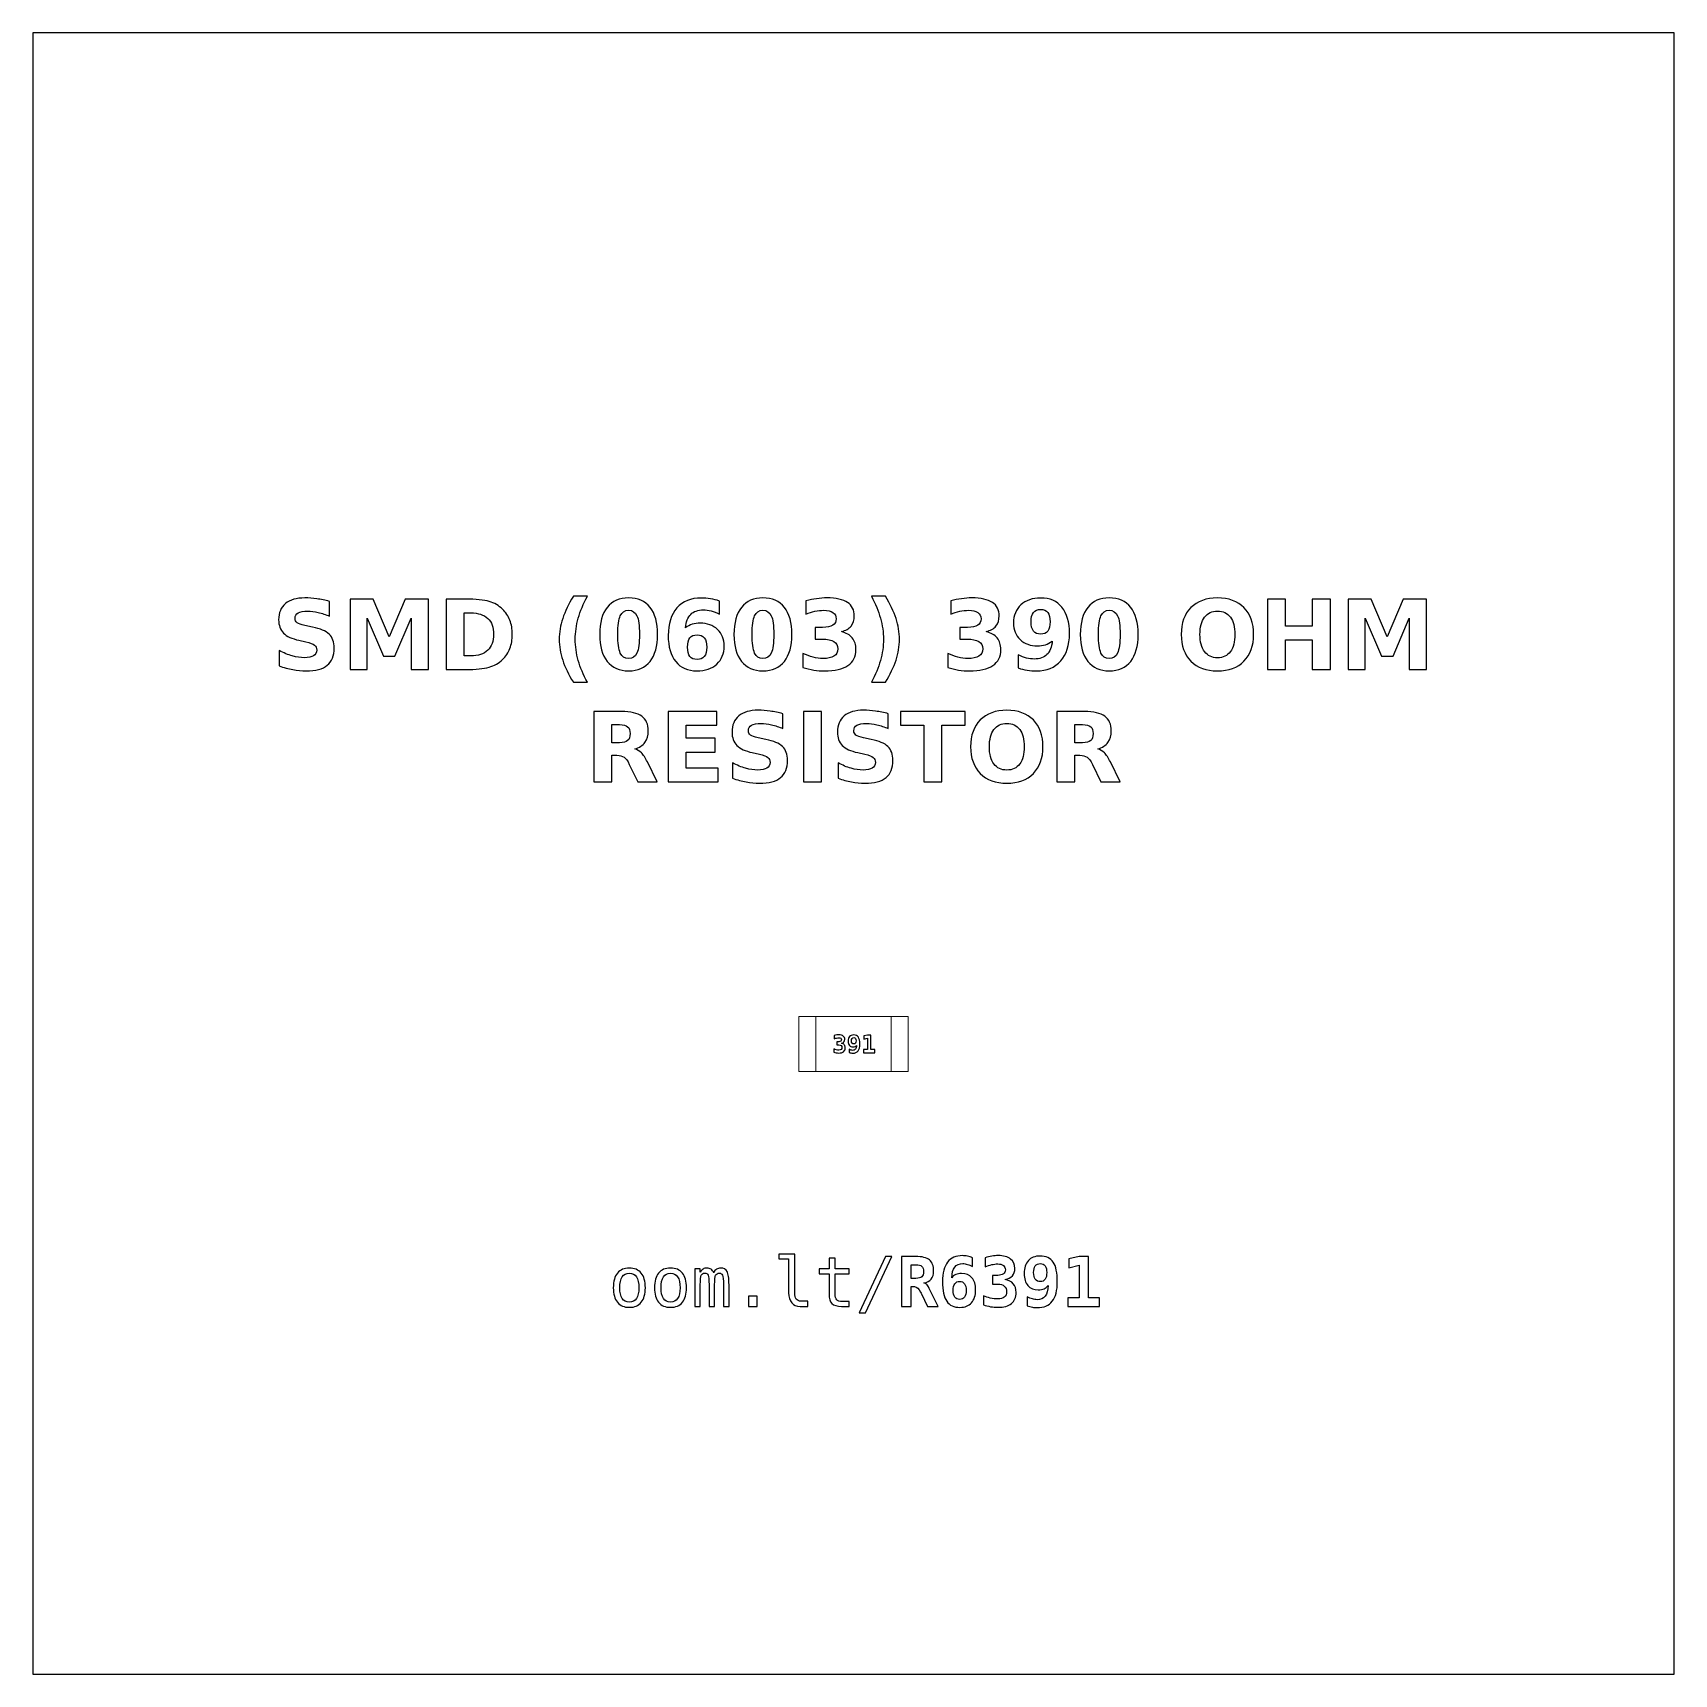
# Model space of a CAD drawing. Header units: centimetres. Extents: x -11.7 to -9.3, y -16.05 to -13.65.
import ezdxf

# ---------------------------------------------------------------- set-up
doc = ezdxf.new("R2010")
doc.units = ezdxf.units.CM
doc.header["$MEASUREMENT"] = 0
doc.layers.add('Layer 1', color=7, linetype='Continuous')

msp = doc.modelspace()

# ---------------------------------------------------------------- linework, layer by layer
at = {"layer": 'Layer 1', "color": 7}
msp.add_lwpolyline([(-11.7, -16.05), (-9.3, -16.05), (-9.3, -13.65), (-11.7, -13.65), (-11.7, -16.05)], close=True, dxfattribs=at)
at = {"layer": 'Layer 1', "color": 7, "lineweight": 9}
for points in [[(-10.58, -15.16855), (-10.42, -15.16855), (-10.42, -15.08855), (-10.58, -15.08855), (-10.58, -15.16855)], [(-10.555, -15.16855), (-10.445, -15.16855), (-10.445, -15.08855), (-10.555, -15.08855), (-10.555, -15.16855)]]:
    msp.add_lwpolyline(points, close=True, dxfattribs=at)
at = {"layer": 'Layer 1', "color": 250}
for points, knots in [([(-11.26613, -14.48139), (-11.26613, -14.48139), (-11.26613, -14.50314), (-11.26613, -14.50314), (-11.26613, -14.50314), (-11.27178, -14.50062), (-11.2773, -14.49872), (-11.28266, -14.49743), (-11.28266, -14.49743), (-11.28805, -14.49613), (-11.29313, -14.4955), (-11.2979, -14.4955), (-11.2979, -14.4955), (-11.30423, -14.4955), (-11.30893, -14.49637), (-11.31197, -14.49811), (-11.31197, -14.49811), (-11.315, -14.49987), (-11.31651, -14.50258), (-11.31651, -14.50625), (-11.31651, -14.50625), (-11.31651, -14.509), (-11.3155, -14.51116), (-11.31345, -14.51269), (-11.31345, -14.51269), (-11.3114, -14.51422), (-11.30769, -14.51556), (-11.3023, -14.51666), (-11.3023, -14.51666), (-11.3023, -14.51666), (-11.29101, -14.51892), (-11.29101, -14.51892), (-11.29101, -14.51892), (-11.27956, -14.52123), (-11.27145, -14.52471), (-11.26663, -14.52941), (-11.26663, -14.52941), (-11.2618, -14.53409), (-11.25938, -14.54075), (-11.25938, -14.54938), (-11.25938, -14.54938), (-11.25938, -14.56074), (-11.26274, -14.56918), (-11.26947, -14.57471), (-11.26947, -14.57471), (-11.2762, -14.58023), (-11.28647, -14.58301), (-11.3003, -14.58301), (-11.3003, -14.58301), (-11.30684, -14.58301), (-11.31338, -14.5824), (-11.31994, -14.58115), (-11.31994, -14.58115), (-11.3265, -14.5799), (-11.33309, -14.57807), (-11.33965, -14.57565), (-11.33965, -14.57565), (-11.33965, -14.57565), (-11.33965, -14.55326), (-11.33965, -14.55326), (-11.33965, -14.55326), (-11.33309, -14.55674), (-11.32674, -14.55937), (-11.3206, -14.56114), (-11.3206, -14.56114), (-11.31446, -14.5629), (-11.30856, -14.56379), (-11.30287, -14.56379), (-11.30287, -14.56379), (-11.29708, -14.56379), (-11.29264, -14.56283), (-11.28956, -14.5609), (-11.28956, -14.5609), (-11.28647, -14.55897), (-11.28495, -14.55622), (-11.28495, -14.55262), (-11.28495, -14.55262), (-11.28495, -14.54942), (-11.28598, -14.54693), (-11.28807, -14.54519), (-11.28807, -14.54519), (-11.29017, -14.54345), (-11.29433, -14.54188), (-11.30059, -14.54051), (-11.30059, -14.54051), (-11.30059, -14.54051), (-11.31086, -14.53823), (-11.31086, -14.53823), (-11.31086, -14.53823), (-11.32114, -14.53602), (-11.32867, -14.53252), (-11.33342, -14.52769), (-11.33342, -14.52769), (-11.33817, -14.52287), (-11.34054, -14.51636), (-11.34054, -14.5082), (-11.34054, -14.5082), (-11.34054, -14.49794), (-11.33723, -14.49006), (-11.33062, -14.48456), (-11.33062, -14.48456), (-11.32401, -14.47903), (-11.31451, -14.47628), (-11.30209, -14.47628), (-11.30209, -14.47628), (-11.29645, -14.47628), (-11.29064, -14.47671), (-11.28466, -14.47755), (-11.28466, -14.47755), (-11.27869, -14.4784), (-11.27251, -14.47967), (-11.26613, -14.48139)], [0, 0, 0, 0, 0.0357143, 0.0357143, 0.0357143, 0.0357143, 0.0714286, 0.0714286, 0.0714286, 0.0714286, 0.1071429, 0.1071429, 0.1071429, 0.1071429, 0.1428571, 0.1428571, 0.1428571, 0.1428571, 0.1785714, 0.1785714, 0.1785714, 0.1785714, 0.2142857, 0.2142857, 0.2142857, 0.2142857, 0.25, 0.25, 0.25, 0.25, 0.2857143, 0.2857143, 0.2857143, 0.2857143, 0.3214286, 0.3214286, 0.3214286, 0.3214286, 0.3571429, 0.3571429, 0.3571429, 0.3571429, 0.3928571, 0.3928571, 0.3928571, 0.3928571, 0.4285714, 0.4285714, 0.4285714, 0.4285714, 0.4642857, 0.4642857, 0.4642857, 0.4642857, 0.5, 0.5, 0.5, 0.5, 0.5357143, 0.5357143, 0.5357143, 0.5357143, 0.5714286, 0.5714286, 0.5714286, 0.5714286, 0.6071429, 0.6071429, 0.6071429, 0.6071429, 0.6428571, 0.6428571, 0.6428571, 0.6428571, 0.6785714, 0.6785714, 0.6785714, 0.6785714, 0.7142857, 0.7142857, 0.7142857, 0.7142857, 0.75, 0.75, 0.75, 0.75, 0.7857143, 0.7857143, 0.7857143, 0.7857143, 0.8214286, 0.8214286, 0.8214286, 0.8214286, 0.8571429, 0.8571429, 0.8571429, 0.8571429, 0.8928571, 0.8928571, 0.8928571, 0.8928571, 0.9285714, 0.9285714, 0.9285714, 0.9285714, 0.9642857, 0.9642857, 0.9642857, 0.9642857, 1, 1, 1, 1]), ([(-11.2361, -14.47814), (-11.2361, -14.47814), (-11.20235, -14.47814), (-11.20235, -14.47814), (-11.20235, -14.47814), (-11.20235, -14.47814), (-11.1789, -14.5332), (-11.1789, -14.5332), (-11.1789, -14.5332), (-11.1789, -14.5332), (-11.15534, -14.47814), (-11.15534, -14.47814), (-11.15534, -14.47814), (-11.15534, -14.47814), (-11.12166, -14.47814), (-11.12166, -14.47814), (-11.12166, -14.47814), (-11.12166, -14.47814), (-11.12166, -14.58101), (-11.12166, -14.58101), (-11.12166, -14.58101), (-11.12166, -14.58101), (-11.14673, -14.58101), (-11.14673, -14.58101), (-11.14673, -14.58101), (-11.14673, -14.58101), (-11.14673, -14.50577), (-11.14673, -14.50577), (-11.14673, -14.50577), (-11.14673, -14.50577), (-11.17044, -14.56123), (-11.17044, -14.56123), (-11.17044, -14.56123), (-11.17044, -14.56123), (-11.18725, -14.56123), (-11.18725, -14.56123), (-11.18725, -14.56123), (-11.18725, -14.56123), (-11.21096, -14.50577), (-11.21096, -14.50577), (-11.21096, -14.50577), (-11.21096, -14.50577), (-11.21096, -14.58101), (-11.21096, -14.58101), (-11.21096, -14.58101), (-11.21096, -14.58101), (-11.2361, -14.58101), (-11.2361, -14.58101), (-11.2361, -14.58101), (-11.2361, -14.58101), (-11.2361, -14.47814), (-11.2361, -14.47814)], [0, 0, 0, 0, 0.0769231, 0.0769231, 0.0769231, 0.0769231, 0.1538462, 0.1538462, 0.1538462, 0.1538462, 0.2307692, 0.2307692, 0.2307692, 0.2307692, 0.3076923, 0.3076923, 0.3076923, 0.3076923, 0.3846154, 0.3846154, 0.3846154, 0.3846154, 0.4615385, 0.4615385, 0.4615385, 0.4615385, 0.5384615, 0.5384615, 0.5384615, 0.5384615, 0.6153846, 0.6153846, 0.6153846, 0.6153846, 0.6923077, 0.6923077, 0.6923077, 0.6923077, 0.7692308, 0.7692308, 0.7692308, 0.7692308, 0.8461538, 0.8461538, 0.8461538, 0.8461538, 0.9230769, 0.9230769, 0.9230769, 0.9230769, 1, 1, 1, 1]), ([(-11.09567, -14.47814), (-11.09567, -14.47814), (-11.06768, -14.47814), (-11.06768, -14.47814), (-11.06768, -14.47814), (-11.05207, -14.47814), (-11.04045, -14.47925), (-11.03281, -14.48148), (-11.03281, -14.48148), (-11.02516, -14.48371), (-11.0186, -14.48748), (-11.01312, -14.49282), (-11.01312, -14.49282), (-11.0083, -14.49745), (-11.00473, -14.50281), (-11.00237, -14.50888), (-11.00237, -14.50888), (-11.00005, -14.51492), (-10.99887, -14.52179), (-10.99887, -14.52948), (-10.99887, -14.52948), (-10.99887, -14.53724), (-11.00005, -14.54416), (-11.00237, -14.55025), (-11.00237, -14.55025), (-11.00473, -14.55634), (-11.0083, -14.5617), (-11.01312, -14.56633), (-11.01312, -14.56633), (-11.01865, -14.57167), (-11.02526, -14.57544), (-11.03297, -14.57767), (-11.03297, -14.57767), (-11.04069, -14.5799), (-11.05226, -14.58101), (-11.06768, -14.58101), (-11.06768, -14.58101), (-11.06768, -14.58101), (-11.09567, -14.58101), (-11.09567, -14.58101), (-11.09567, -14.58101), (-11.09567, -14.58101), (-11.09567, -14.47814), (-11.09567, -14.47814)], [0, 0, 0, 0, 0.0909091, 0.0909091, 0.0909091, 0.0909091, 0.1818182, 0.1818182, 0.1818182, 0.1818182, 0.2727273, 0.2727273, 0.2727273, 0.2727273, 0.3636364, 0.3636364, 0.3636364, 0.3636364, 0.4545455, 0.4545455, 0.4545455, 0.4545455, 0.5454545, 0.5454545, 0.5454545, 0.5454545, 0.6363636, 0.6363636, 0.6363636, 0.6363636, 0.7272727, 0.7272727, 0.7272727, 0.7272727, 0.8181818, 0.8181818, 0.8181818, 0.8181818, 0.9090909, 0.9090909, 0.9090909, 0.9090909, 1, 1, 1, 1]), ([(-10.88918, -14.59961), (-10.88918, -14.59961), (-10.90964, -14.59961), (-10.90964, -14.59961), (-10.90964, -14.59961), (-10.91667, -14.58828), (-10.92187, -14.57748), (-10.92521, -14.56725), (-10.92521, -14.56725), (-10.92857, -14.55704), (-10.93024, -14.54691), (-10.93024, -14.53684), (-10.93024, -14.53684), (-10.93024, -14.52678), (-10.92855, -14.51659), (-10.92519, -14.50629), (-10.92519, -14.50629), (-10.9218, -14.49597), (-10.91663, -14.4852), (-10.90964, -14.47393), (-10.90964, -14.47393), (-10.90964, -14.47393), (-10.88918, -14.47393), (-10.88918, -14.47393), (-10.88918, -14.47393), (-10.89506, -14.48482), (-10.89946, -14.49547), (-10.9024, -14.50587), (-10.9024, -14.50587), (-10.90534, -14.51626), (-10.90682, -14.52654), (-10.90682, -14.5367), (-10.90682, -14.5367), (-10.90682, -14.54686), (-10.90536, -14.55714), (-10.90245, -14.56758), (-10.90245, -14.56758), (-10.89953, -14.578), (-10.89511, -14.58868), (-10.88918, -14.59961)], [0, 0, 0, 0, 0.1, 0.1, 0.1, 0.1, 0.2, 0.2, 0.2, 0.2, 0.3, 0.3, 0.3, 0.3, 0.4, 0.4, 0.4, 0.4, 0.5, 0.5, 0.5, 0.5, 0.6, 0.6, 0.6, 0.6, 0.7, 0.7, 0.7, 0.7, 0.8, 0.8, 0.8, 0.8, 0.9, 0.9, 0.9, 0.9, 1, 1, 1, 1]), ([(-10.78645, -14.52967), (-10.78645, -14.54672), (-10.79012, -14.55987), (-10.79748, -14.56913), (-10.79748, -14.56913), (-10.80482, -14.57838), (-10.81526, -14.58301), (-10.82876, -14.58301), (-10.82876, -14.58301), (-10.84231, -14.58301), (-10.85277, -14.57838), (-10.86011, -14.56913), (-10.86011, -14.56913), (-10.86747, -14.55987), (-10.87114, -14.54672), (-10.87114, -14.52967), (-10.87114, -14.52967), (-10.87114, -14.5126), (-10.86747, -14.49942), (-10.86011, -14.49016), (-10.86011, -14.49016), (-10.85277, -14.48092), (-10.84231, -14.47628), (-10.82876, -14.47628), (-10.82876, -14.47628), (-10.81526, -14.47628), (-10.80482, -14.48092), (-10.79748, -14.49016), (-10.79748, -14.49016), (-10.79012, -14.49942), (-10.78645, -14.5126), (-10.78645, -14.52967)], [0, 0, 0, 0, 0.125, 0.125, 0.125, 0.125, 0.25, 0.25, 0.25, 0.25, 0.375, 0.375, 0.375, 0.375, 0.5, 0.5, 0.5, 0.5, 0.625, 0.625, 0.625, 0.625, 0.75, 0.75, 0.75, 0.75, 0.875, 0.875, 0.875, 0.875, 1, 1, 1, 1]), ([(-10.81298, -14.52948), (-10.81298, -14.51662), (-10.81418, -14.50756), (-10.8166, -14.50229), (-10.8166, -14.50229), (-10.819, -14.49705), (-10.82307, -14.49442), (-10.82876, -14.49442), (-10.82876, -14.49442), (-10.83445, -14.49442), (-10.83852, -14.49705), (-10.84097, -14.50229), (-10.84097, -14.50229), (-10.84339, -14.50756), (-10.84461, -14.51662), (-10.84461, -14.52948), (-10.84461, -14.52948), (-10.84461, -14.54246), (-10.84339, -14.55164), (-10.84097, -14.55695), (-10.84097, -14.55695), (-10.83852, -14.56229), (-10.83445, -14.56495), (-10.82876, -14.56495), (-10.82876, -14.56495), (-10.82312, -14.56495), (-10.81907, -14.56229), (-10.81662, -14.55695), (-10.81662, -14.55695), (-10.8142, -14.55164), (-10.81298, -14.54246), (-10.81298, -14.52948)], [0, 0, 0, 0, 0.125, 0.125, 0.125, 0.125, 0.25, 0.25, 0.25, 0.25, 0.375, 0.375, 0.375, 0.375, 0.5, 0.5, 0.5, 0.5, 0.625, 0.625, 0.625, 0.625, 0.75, 0.75, 0.75, 0.75, 0.875, 0.875, 0.875, 0.875, 1, 1, 1, 1]), ([(-10.69586, -14.48082), (-10.69586, -14.48082), (-10.69586, -14.49985), (-10.69586, -14.49985), (-10.69586, -14.49985), (-10.70023, -14.49778), (-10.70432, -14.49625), (-10.70818, -14.49526), (-10.70818, -14.49526), (-10.71204, -14.49427), (-10.71582, -14.49378), (-10.71949, -14.49378), (-10.71949, -14.49378), (-10.7274, -14.49378), (-10.73353, -14.49597), (-10.73795, -14.50037), (-10.73795, -14.50037), (-10.74235, -14.50474), (-10.74494, -14.51125), (-10.74567, -14.51989), (-10.74567, -14.51989), (-10.74264, -14.51765), (-10.73934, -14.51596), (-10.73581, -14.51483), (-10.73581, -14.51483), (-10.73229, -14.5137), (-10.72843, -14.51314), (-10.72424, -14.51314), (-10.72424, -14.51314), (-10.71373, -14.51314), (-10.70524, -14.51622), (-10.6988, -14.52238), (-10.6988, -14.52238), (-10.69233, -14.52852), (-10.68911, -14.53658), (-10.68911, -14.54656), (-10.68911, -14.54656), (-10.68911, -14.55759), (-10.69271, -14.56641), (-10.69993, -14.57306), (-10.69993, -14.57306), (-10.70712, -14.57969), (-10.71681, -14.58301), (-10.72892, -14.58301), (-10.72892, -14.58301), (-10.74228, -14.58301), (-10.75263, -14.57849), (-10.75997, -14.56946), (-10.75997, -14.56946), (-10.76728, -14.56045), (-10.77095, -14.54764), (-10.77095, -14.53106), (-10.77095, -14.53106), (-10.77095, -14.51408), (-10.76667, -14.50072), (-10.75811, -14.49101), (-10.75811, -14.49101), (-10.74953, -14.48129), (-10.73779, -14.47642), (-10.72286, -14.47642), (-10.72286, -14.47642), (-10.71813, -14.47642), (-10.71354, -14.4768), (-10.70907, -14.47753), (-10.70907, -14.47753), (-10.70463, -14.47826), (-10.70023, -14.47936), (-10.69586, -14.48082)], [0, 0, 0, 0, 0.0588235, 0.0588235, 0.0588235, 0.0588235, 0.1176471, 0.1176471, 0.1176471, 0.1176471, 0.1764706, 0.1764706, 0.1764706, 0.1764706, 0.2352941, 0.2352941, 0.2352941, 0.2352941, 0.2941176, 0.2941176, 0.2941176, 0.2941176, 0.3529412, 0.3529412, 0.3529412, 0.3529412, 0.4117647, 0.4117647, 0.4117647, 0.4117647, 0.4705882, 0.4705882, 0.4705882, 0.4705882, 0.5294118, 0.5294118, 0.5294118, 0.5294118, 0.5882353, 0.5882353, 0.5882353, 0.5882353, 0.6470588, 0.6470588, 0.6470588, 0.6470588, 0.7058824, 0.7058824, 0.7058824, 0.7058824, 0.7647059, 0.7647059, 0.7647059, 0.7647059, 0.8235294, 0.8235294, 0.8235294, 0.8235294, 0.8823529, 0.8823529, 0.8823529, 0.8823529, 0.9411765, 0.9411765, 0.9411765, 0.9411765, 1, 1, 1, 1]), ([(-10.59007, -14.52967), (-10.59007, -14.54672), (-10.59374, -14.55987), (-10.6011, -14.56913), (-10.6011, -14.56913), (-10.60844, -14.57838), (-10.61888, -14.58301), (-10.63238, -14.58301), (-10.63238, -14.58301), (-10.64593, -14.58301), (-10.65639, -14.57838), (-10.66373, -14.56913), (-10.66373, -14.56913), (-10.67109, -14.55987), (-10.67476, -14.54672), (-10.67476, -14.52967), (-10.67476, -14.52967), (-10.67476, -14.5126), (-10.67109, -14.49942), (-10.66373, -14.49016), (-10.66373, -14.49016), (-10.65639, -14.48092), (-10.64593, -14.47628), (-10.63238, -14.47628), (-10.63238, -14.47628), (-10.61888, -14.47628), (-10.60844, -14.48092), (-10.6011, -14.49016), (-10.6011, -14.49016), (-10.59374, -14.49942), (-10.59007, -14.5126), (-10.59007, -14.52967)], [0, 0, 0, 0, 0.125, 0.125, 0.125, 0.125, 0.25, 0.25, 0.25, 0.25, 0.375, 0.375, 0.375, 0.375, 0.5, 0.5, 0.5, 0.5, 0.625, 0.625, 0.625, 0.625, 0.75, 0.75, 0.75, 0.75, 0.875, 0.875, 0.875, 0.875, 1, 1, 1, 1]), ([(-10.6166, -14.52948), (-10.6166, -14.51662), (-10.6178, -14.50756), (-10.62022, -14.50229), (-10.62022, -14.50229), (-10.62262, -14.49705), (-10.62669, -14.49442), (-10.63238, -14.49442), (-10.63238, -14.49442), (-10.63807, -14.49442), (-10.64214, -14.49705), (-10.64459, -14.50229), (-10.64459, -14.50229), (-10.64701, -14.50756), (-10.64823, -14.51662), (-10.64823, -14.52948), (-10.64823, -14.52948), (-10.64823, -14.54246), (-10.64701, -14.55164), (-10.64459, -14.55695), (-10.64459, -14.55695), (-10.64214, -14.56229), (-10.63807, -14.56495), (-10.63238, -14.56495), (-10.63238, -14.56495), (-10.62674, -14.56495), (-10.62269, -14.56229), (-10.62024, -14.55695), (-10.62024, -14.55695), (-10.61782, -14.55164), (-10.6166, -14.54246), (-10.6166, -14.52948)], [0, 0, 0, 0, 0.125, 0.125, 0.125, 0.125, 0.25, 0.25, 0.25, 0.25, 0.375, 0.375, 0.375, 0.375, 0.5, 0.5, 0.5, 0.5, 0.625, 0.625, 0.625, 0.625, 0.75, 0.75, 0.75, 0.75, 0.875, 0.875, 0.875, 0.875, 1, 1, 1, 1]), ([(-10.51759, -14.52553), (-10.51067, -14.52732), (-10.50538, -14.53045), (-10.50178, -14.53487), (-10.50178, -14.53487), (-10.49818, -14.53931), (-10.49637, -14.54493), (-10.49637, -14.55178), (-10.49637, -14.55178), (-10.49637, -14.56198), (-10.50028, -14.56974), (-10.50808, -14.57506), (-10.50808, -14.57506), (-10.51589, -14.58035), (-10.52728, -14.58301), (-10.54226, -14.58301), (-10.54226, -14.58301), (-10.54755, -14.58301), (-10.55284, -14.58259), (-10.55816, -14.58174), (-10.55816, -14.58174), (-10.56345, -14.58089), (-10.56869, -14.5796), (-10.57389, -14.57791), (-10.57389, -14.57791), (-10.57389, -14.57791), (-10.57389, -14.55744), (-10.57389, -14.55744), (-10.57389, -14.55744), (-10.56893, -14.55991), (-10.56401, -14.5618), (-10.55912, -14.56307), (-10.55912, -14.56307), (-10.55423, -14.56431), (-10.54941, -14.56495), (-10.54468, -14.56495), (-10.54468, -14.56495), (-10.53765, -14.56495), (-10.53226, -14.56372), (-10.52852, -14.5613), (-10.52852, -14.5613), (-10.52478, -14.55886), (-10.5229, -14.55538), (-10.5229, -14.55081), (-10.5229, -14.55081), (-10.5229, -14.54613), (-10.52483, -14.54258), (-10.52866, -14.54018), (-10.52866, -14.54018), (-10.5325, -14.53776), (-10.53816, -14.53656), (-10.54564, -14.53656), (-10.54564, -14.53656), (-10.54564, -14.53656), (-10.55625, -14.53656), (-10.55625, -14.53656), (-10.55625, -14.53656), (-10.55625, -14.53656), (-10.55625, -14.51946), (-10.55625, -14.51946), (-10.55625, -14.51946), (-10.55625, -14.51946), (-10.5451, -14.51946), (-10.5451, -14.51946), (-10.5451, -14.51946), (-10.53842, -14.51946), (-10.53348, -14.51843), (-10.53022, -14.51633), (-10.53022, -14.51633), (-10.52695, -14.51424), (-10.52532, -14.51107), (-10.52532, -14.50681), (-10.52532, -14.50681), (-10.52532, -14.50286), (-10.5269, -14.4998), (-10.53007, -14.49766), (-10.53007, -14.49766), (-10.53325, -14.4955), (-10.53772, -14.49442), (-10.5435, -14.49442), (-10.5435, -14.49442), (-10.54778, -14.49442), (-10.55209, -14.49489), (-10.55646, -14.49585), (-10.55646, -14.49585), (-10.56081, -14.49681), (-10.56514, -14.49825), (-10.56947, -14.50013), (-10.56947, -14.50013), (-10.56947, -14.50013), (-10.56947, -14.4807), (-10.56947, -14.4807), (-10.56947, -14.4807), (-10.56422, -14.47922), (-10.55905, -14.47812), (-10.5539, -14.47739), (-10.5539, -14.47739), (-10.54875, -14.47666), (-10.54372, -14.47628), (-10.53875, -14.47628), (-10.53875, -14.47628), (-10.52539, -14.47628), (-10.51538, -14.47847), (-10.50874, -14.48287), (-10.50874, -14.48287), (-10.50211, -14.48724), (-10.4988, -14.49385), (-10.4988, -14.50267), (-10.4988, -14.50267), (-10.4988, -14.50867), (-10.50037, -14.51361), (-10.50355, -14.51744), (-10.50355, -14.51744), (-10.50672, -14.52127), (-10.5114, -14.52398), (-10.51759, -14.52553)], [0, 0, 0, 0, 0.0344828, 0.0344828, 0.0344828, 0.0344828, 0.0689655, 0.0689655, 0.0689655, 0.0689655, 0.1034483, 0.1034483, 0.1034483, 0.1034483, 0.137931, 0.137931, 0.137931, 0.137931, 0.1724138, 0.1724138, 0.1724138, 0.1724138, 0.2068966, 0.2068966, 0.2068966, 0.2068966, 0.2413793, 0.2413793, 0.2413793, 0.2413793, 0.2758621, 0.2758621, 0.2758621, 0.2758621, 0.3103448, 0.3103448, 0.3103448, 0.3103448, 0.3448276, 0.3448276, 0.3448276, 0.3448276, 0.3793103, 0.3793103, 0.3793103, 0.3793103, 0.4137931, 0.4137931, 0.4137931, 0.4137931, 0.4482759, 0.4482759, 0.4482759, 0.4482759, 0.4827586, 0.4827586, 0.4827586, 0.4827586, 0.5172414, 0.5172414, 0.5172414, 0.5172414, 0.5517241, 0.5517241, 0.5517241, 0.5517241, 0.5862069, 0.5862069, 0.5862069, 0.5862069, 0.6206897, 0.6206897, 0.6206897, 0.6206897, 0.6551724, 0.6551724, 0.6551724, 0.6551724, 0.6896552, 0.6896552, 0.6896552, 0.6896552, 0.7241379, 0.7241379, 0.7241379, 0.7241379, 0.7586207, 0.7586207, 0.7586207, 0.7586207, 0.7931034, 0.7931034, 0.7931034, 0.7931034, 0.8275862, 0.8275862, 0.8275862, 0.8275862, 0.862069, 0.862069, 0.862069, 0.862069, 0.8965517, 0.8965517, 0.8965517, 0.8965517, 0.9310345, 0.9310345, 0.9310345, 0.9310345, 0.9655172, 0.9655172, 0.9655172, 0.9655172, 1, 1, 1, 1]), ([(-10.47384, -14.59961), (-10.46796, -14.58868), (-10.46354, -14.578), (-10.4606, -14.56758), (-10.4606, -14.56758), (-10.45766, -14.55714), (-10.4562, -14.54686), (-10.4562, -14.5367), (-10.4562, -14.5367), (-10.4562, -14.52654), (-10.45766, -14.51626), (-10.4606, -14.50587), (-10.4606, -14.50587), (-10.46354, -14.49547), (-10.46796, -14.48482), (-10.47384, -14.47393), (-10.47384, -14.47393), (-10.47384, -14.47393), (-10.45338, -14.47393), (-10.45338, -14.47393), (-10.45338, -14.47393), (-10.4464, -14.4852), (-10.44122, -14.49597), (-10.43783, -14.50629), (-10.43783, -14.50629), (-10.43447, -14.51659), (-10.43278, -14.52678), (-10.43278, -14.53684), (-10.43278, -14.53684), (-10.43278, -14.54691), (-10.43445, -14.55704), (-10.43781, -14.56725), (-10.43781, -14.56725), (-10.44115, -14.57748), (-10.44635, -14.58828), (-10.45338, -14.59961), (-10.45338, -14.59961), (-10.45338, -14.59961), (-10.47384, -14.59961), (-10.47384, -14.59961)], [0, 0, 0, 0, 0.1, 0.1, 0.1, 0.1, 0.2, 0.2, 0.2, 0.2, 0.3, 0.3, 0.3, 0.3, 0.4, 0.4, 0.4, 0.4, 0.5, 0.5, 0.5, 0.5, 0.6, 0.6, 0.6, 0.6, 0.7, 0.7, 0.7, 0.7, 0.8, 0.8, 0.8, 0.8, 0.9, 0.9, 0.9, 0.9, 1, 1, 1, 1]), ([(-10.30578, -14.52553), (-10.29886, -14.52732), (-10.29357, -14.53045), (-10.28997, -14.53487), (-10.28997, -14.53487), (-10.28637, -14.53931), (-10.28456, -14.54493), (-10.28456, -14.55178), (-10.28456, -14.55178), (-10.28456, -14.56198), (-10.28847, -14.56974), (-10.29627, -14.57506), (-10.29627, -14.57506), (-10.30408, -14.58035), (-10.31547, -14.58301), (-10.33045, -14.58301), (-10.33045, -14.58301), (-10.33574, -14.58301), (-10.34103, -14.58259), (-10.34635, -14.58174), (-10.34635, -14.58174), (-10.35164, -14.58089), (-10.35688, -14.5796), (-10.36208, -14.57791), (-10.36208, -14.57791), (-10.36208, -14.57791), (-10.36208, -14.55744), (-10.36208, -14.55744), (-10.36208, -14.55744), (-10.35712, -14.55991), (-10.3522, -14.5618), (-10.34731, -14.56307), (-10.34731, -14.56307), (-10.34242, -14.56431), (-10.3376, -14.56495), (-10.33287, -14.56495), (-10.33287, -14.56495), (-10.32584, -14.56495), (-10.32045, -14.56372), (-10.31671, -14.5613), (-10.31671, -14.5613), (-10.31297, -14.55886), (-10.31109, -14.55538), (-10.31109, -14.55081), (-10.31109, -14.55081), (-10.31109, -14.54613), (-10.31302, -14.54258), (-10.31685, -14.54018), (-10.31685, -14.54018), (-10.32069, -14.53776), (-10.32635, -14.53656), (-10.33383, -14.53656), (-10.33383, -14.53656), (-10.33383, -14.53656), (-10.34444, -14.53656), (-10.34444, -14.53656), (-10.34444, -14.53656), (-10.34444, -14.53656), (-10.34444, -14.51946), (-10.34444, -14.51946), (-10.34444, -14.51946), (-10.34444, -14.51946), (-10.33329, -14.51946), (-10.33329, -14.51946), (-10.33329, -14.51946), (-10.32661, -14.51946), (-10.32167, -14.51843), (-10.31841, -14.51633), (-10.31841, -14.51633), (-10.31514, -14.51424), (-10.31351, -14.51107), (-10.31351, -14.50681), (-10.31351, -14.50681), (-10.31351, -14.50286), (-10.31509, -14.4998), (-10.31826, -14.49766), (-10.31826, -14.49766), (-10.32144, -14.4955), (-10.32591, -14.49442), (-10.33169, -14.49442), (-10.33169, -14.49442), (-10.33597, -14.49442), (-10.34028, -14.49489), (-10.34465, -14.49585), (-10.34465, -14.49585), (-10.349, -14.49681), (-10.35333, -14.49825), (-10.35766, -14.50013), (-10.35766, -14.50013), (-10.35766, -14.50013), (-10.35766, -14.4807), (-10.35766, -14.4807), (-10.35766, -14.4807), (-10.35241, -14.47922), (-10.34724, -14.47812), (-10.34209, -14.47739), (-10.34209, -14.47739), (-10.33694, -14.47666), (-10.33191, -14.47628), (-10.32694, -14.47628), (-10.32694, -14.47628), (-10.31358, -14.47628), (-10.30357, -14.47847), (-10.29693, -14.48287), (-10.29693, -14.48287), (-10.2903, -14.48724), (-10.28699, -14.49385), (-10.28699, -14.50267), (-10.28699, -14.50267), (-10.28699, -14.50867), (-10.28856, -14.51361), (-10.29174, -14.51744), (-10.29174, -14.51744), (-10.29491, -14.52127), (-10.29959, -14.52398), (-10.30578, -14.52553)], [0, 0, 0, 0, 0.0344828, 0.0344828, 0.0344828, 0.0344828, 0.0689655, 0.0689655, 0.0689655, 0.0689655, 0.1034483, 0.1034483, 0.1034483, 0.1034483, 0.137931, 0.137931, 0.137931, 0.137931, 0.1724138, 0.1724138, 0.1724138, 0.1724138, 0.2068966, 0.2068966, 0.2068966, 0.2068966, 0.2413793, 0.2413793, 0.2413793, 0.2413793, 0.2758621, 0.2758621, 0.2758621, 0.2758621, 0.3103448, 0.3103448, 0.3103448, 0.3103448, 0.3448276, 0.3448276, 0.3448276, 0.3448276, 0.3793103, 0.3793103, 0.3793103, 0.3793103, 0.4137931, 0.4137931, 0.4137931, 0.4137931, 0.4482759, 0.4482759, 0.4482759, 0.4482759, 0.4827586, 0.4827586, 0.4827586, 0.4827586, 0.5172414, 0.5172414, 0.5172414, 0.5172414, 0.5517241, 0.5517241, 0.5517241, 0.5517241, 0.5862069, 0.5862069, 0.5862069, 0.5862069, 0.6206897, 0.6206897, 0.6206897, 0.6206897, 0.6551724, 0.6551724, 0.6551724, 0.6551724, 0.6896552, 0.6896552, 0.6896552, 0.6896552, 0.7241379, 0.7241379, 0.7241379, 0.7241379, 0.7586207, 0.7586207, 0.7586207, 0.7586207, 0.7931034, 0.7931034, 0.7931034, 0.7931034, 0.8275862, 0.8275862, 0.8275862, 0.8275862, 0.862069, 0.862069, 0.862069, 0.862069, 0.8965517, 0.8965517, 0.8965517, 0.8965517, 0.9310345, 0.9310345, 0.9310345, 0.9310345, 0.9655172, 0.9655172, 0.9655172, 0.9655172, 1, 1, 1, 1]), ([(-10.25919, -14.57875), (-10.25919, -14.57875), (-10.25919, -14.55973), (-10.25919, -14.55973), (-10.25919, -14.55973), (-10.25495, -14.5617), (-10.25091, -14.56318), (-10.24705, -14.56417), (-10.24705, -14.56417), (-10.24319, -14.56516), (-10.23938, -14.56565), (-10.23562, -14.56565), (-10.23562, -14.56565), (-10.22772, -14.56565), (-10.22158, -14.56347), (-10.21716, -14.55907), (-10.21716, -14.55907), (-10.21276, -14.55469), (-10.21015, -14.54818), (-10.20937, -14.53955), (-10.20937, -14.53955), (-10.2125, -14.54185), (-10.21582, -14.54357), (-10.21937, -14.54472), (-10.21937, -14.54472), (-10.2229, -14.54587), (-10.22673, -14.54644), (-10.23087, -14.54644), (-10.23087, -14.54644), (-10.24138, -14.54644), (-10.24987, -14.54338), (-10.25632, -14.53724), (-10.25632, -14.53724), (-10.26278, -14.5311), (-10.26601, -14.52304), (-10.26601, -14.51302), (-10.26601, -14.51302), (-10.26601, -14.50194), (-10.26241, -14.49307), (-10.25523, -14.48642), (-10.25523, -14.48642), (-10.24804, -14.47976), (-10.2384, -14.47642), (-10.22633, -14.47642), (-10.22633, -14.47642), (-10.2129, -14.47642), (-10.20253, -14.48094), (-10.19519, -14.48999), (-10.19519, -14.48999), (-10.18783, -14.49905), (-10.18416, -14.51184), (-10.18416, -14.52838), (-10.18416, -14.52838), (-10.18416, -14.54536), (-10.18847, -14.55871), (-10.19705, -14.56843), (-10.19705, -14.56843), (-10.20563, -14.57814), (-10.21742, -14.58301), (-10.23237, -14.58301), (-10.23237, -14.58301), (-10.23722, -14.58301), (-10.24183, -14.58266), (-10.24623, -14.58195), (-10.24623, -14.58195), (-10.25065, -14.58125), (-10.25495, -14.58016), (-10.25919, -14.57875)], [0, 0, 0, 0, 0.0588235, 0.0588235, 0.0588235, 0.0588235, 0.1176471, 0.1176471, 0.1176471, 0.1176471, 0.1764706, 0.1764706, 0.1764706, 0.1764706, 0.2352941, 0.2352941, 0.2352941, 0.2352941, 0.2941176, 0.2941176, 0.2941176, 0.2941176, 0.3529412, 0.3529412, 0.3529412, 0.3529412, 0.4117647, 0.4117647, 0.4117647, 0.4117647, 0.4705882, 0.4705882, 0.4705882, 0.4705882, 0.5294118, 0.5294118, 0.5294118, 0.5294118, 0.5882353, 0.5882353, 0.5882353, 0.5882353, 0.6470588, 0.6470588, 0.6470588, 0.6470588, 0.7058824, 0.7058824, 0.7058824, 0.7058824, 0.7647059, 0.7647059, 0.7647059, 0.7647059, 0.8235294, 0.8235294, 0.8235294, 0.8235294, 0.8823529, 0.8823529, 0.8823529, 0.8823529, 0.9411765, 0.9411765, 0.9411765, 0.9411765, 1, 1, 1, 1]), ([(-10.22645, -14.52922), (-10.22181, -14.52922), (-10.21833, -14.52772), (-10.21598, -14.52471), (-10.21598, -14.52471), (-10.21365, -14.5217), (-10.21248, -14.51718), (-10.21248, -14.51116), (-10.21248, -14.51116), (-10.21248, -14.50519), (-10.21365, -14.50067), (-10.21598, -14.49764), (-10.21598, -14.49764), (-10.21833, -14.4946), (-10.22181, -14.4931), (-10.22645, -14.4931), (-10.22645, -14.4931), (-10.2311, -14.4931), (-10.23459, -14.4946), (-10.23694, -14.49764), (-10.23694, -14.49764), (-10.23927, -14.50067), (-10.24044, -14.50519), (-10.24044, -14.51116), (-10.24044, -14.51116), (-10.24044, -14.51718), (-10.23927, -14.5217), (-10.23694, -14.52471), (-10.23694, -14.52471), (-10.23459, -14.52772), (-10.2311, -14.52922), (-10.22645, -14.52922)], [0, 0, 0, 0, 0.125, 0.125, 0.125, 0.125, 0.25, 0.25, 0.25, 0.25, 0.375, 0.375, 0.375, 0.375, 0.5, 0.5, 0.5, 0.5, 0.625, 0.625, 0.625, 0.625, 0.75, 0.75, 0.75, 0.75, 0.875, 0.875, 0.875, 0.875, 1, 1, 1, 1]), ([(-10.08369, -14.52967), (-10.08369, -14.54672), (-10.08736, -14.55987), (-10.09472, -14.56913), (-10.09472, -14.56913), (-10.10206, -14.57838), (-10.1125, -14.58301), (-10.126, -14.58301), (-10.126, -14.58301), (-10.13955, -14.58301), (-10.15001, -14.57838), (-10.15735, -14.56913), (-10.15735, -14.56913), (-10.16471, -14.55987), (-10.16838, -14.54672), (-10.16838, -14.52967), (-10.16838, -14.52967), (-10.16838, -14.5126), (-10.16471, -14.49942), (-10.15735, -14.49016), (-10.15735, -14.49016), (-10.15001, -14.48092), (-10.13955, -14.47628), (-10.126, -14.47628), (-10.126, -14.47628), (-10.1125, -14.47628), (-10.10206, -14.48092), (-10.09472, -14.49016), (-10.09472, -14.49016), (-10.08736, -14.49942), (-10.08369, -14.5126), (-10.08369, -14.52967)], [0, 0, 0, 0, 0.125, 0.125, 0.125, 0.125, 0.25, 0.25, 0.25, 0.25, 0.375, 0.375, 0.375, 0.375, 0.5, 0.5, 0.5, 0.5, 0.625, 0.625, 0.625, 0.625, 0.75, 0.75, 0.75, 0.75, 0.875, 0.875, 0.875, 0.875, 1, 1, 1, 1]), ([(-10.11022, -14.52948), (-10.11022, -14.51662), (-10.11142, -14.50756), (-10.11384, -14.50229), (-10.11384, -14.50229), (-10.11624, -14.49705), (-10.12031, -14.49442), (-10.126, -14.49442), (-10.126, -14.49442), (-10.13169, -14.49442), (-10.13576, -14.49705), (-10.13821, -14.50229), (-10.13821, -14.50229), (-10.14063, -14.50756), (-10.14185, -14.51662), (-10.14185, -14.52948), (-10.14185, -14.52948), (-10.14185, -14.54246), (-10.14063, -14.55164), (-10.13821, -14.55695), (-10.13821, -14.55695), (-10.13576, -14.56229), (-10.13169, -14.56495), (-10.126, -14.56495), (-10.126, -14.56495), (-10.12036, -14.56495), (-10.11631, -14.56229), (-10.11386, -14.55695), (-10.11386, -14.55695), (-10.11144, -14.55164), (-10.11022, -14.54246), (-10.11022, -14.52948)], [0, 0, 0, 0, 0.125, 0.125, 0.125, 0.125, 0.25, 0.25, 0.25, 0.25, 0.375, 0.375, 0.375, 0.375, 0.5, 0.5, 0.5, 0.5, 0.625, 0.625, 0.625, 0.625, 0.75, 0.75, 0.75, 0.75, 0.875, 0.875, 0.875, 0.875, 1, 1, 1, 1]), ([(-9.96786, -14.47628), (-9.95133, -14.47628), (-9.93837, -14.48101), (-9.92901, -14.49049), (-9.92901, -14.49049), (-9.91963, -14.49994), (-9.91495, -14.51299), (-9.91495, -14.52967), (-9.91495, -14.52967), (-9.91495, -14.5463), (-9.91963, -14.55935), (-9.92901, -14.5688), (-9.92901, -14.5688), (-9.93837, -14.57828), (-9.95133, -14.58301), (-9.96786, -14.58301), (-9.96786, -14.58301), (-9.98435, -14.58301), (-9.99728, -14.57828), (-10.00669, -14.5688), (-10.00669, -14.5688), (-10.01607, -14.55935), (-10.02078, -14.5463), (-10.02078, -14.52967), (-10.02078, -14.52967), (-10.02078, -14.51299), (-10.01607, -14.49994), (-10.00669, -14.49049), (-10.00669, -14.49049), (-9.99728, -14.48101), (-9.98435, -14.47628), (-9.96786, -14.47628)], [0, 0, 0, 0, 0.125, 0.125, 0.125, 0.125, 0.25, 0.25, 0.25, 0.25, 0.375, 0.375, 0.375, 0.375, 0.5, 0.5, 0.5, 0.5, 0.625, 0.625, 0.625, 0.625, 0.75, 0.75, 0.75, 0.75, 0.875, 0.875, 0.875, 0.875, 1, 1, 1, 1]), ([(-9.96786, -14.4955), (-9.97595, -14.4955), (-9.98221, -14.49848), (-9.98668, -14.50446), (-9.98668, -14.50446), (-9.99112, -14.51043), (-9.99336, -14.51883), (-9.99336, -14.52967), (-9.99336, -14.52967), (-9.99336, -14.54049), (-9.99112, -14.54886), (-9.98668, -14.55483), (-9.98668, -14.55483), (-9.98221, -14.56081), (-9.97595, -14.56379), (-9.96786, -14.56379), (-9.96786, -14.56379), (-9.95972, -14.56379), (-9.95345, -14.56081), (-9.94898, -14.55483), (-9.94898, -14.55483), (-9.94453, -14.54886), (-9.9423, -14.54049), (-9.9423, -14.52967), (-9.9423, -14.52967), (-9.9423, -14.51883), (-9.94453, -14.51043), (-9.94898, -14.50446), (-9.94898, -14.50446), (-9.95345, -14.49848), (-9.95972, -14.4955), (-9.96786, -14.4955)], [0, 0, 0, 0, 0.125, 0.125, 0.125, 0.125, 0.25, 0.25, 0.25, 0.25, 0.375, 0.375, 0.375, 0.375, 0.5, 0.5, 0.5, 0.5, 0.625, 0.625, 0.625, 0.625, 0.75, 0.75, 0.75, 0.75, 0.875, 0.875, 0.875, 0.875, 1, 1, 1, 1]), ([(-9.89488, -14.47814), (-9.89488, -14.47814), (-9.86835, -14.47814), (-9.86835, -14.47814), (-9.86835, -14.47814), (-9.86835, -14.47814), (-9.86835, -14.51735), (-9.86835, -14.51735), (-9.86835, -14.51735), (-9.86835, -14.51735), (-9.82922, -14.51735), (-9.82922, -14.51735), (-9.82922, -14.51735), (-9.82922, -14.51735), (-9.82922, -14.47814), (-9.82922, -14.47814), (-9.82922, -14.47814), (-9.82922, -14.47814), (-9.80269, -14.47814), (-9.80269, -14.47814), (-9.80269, -14.47814), (-9.80269, -14.47814), (-9.80269, -14.58101), (-9.80269, -14.58101), (-9.80269, -14.58101), (-9.80269, -14.58101), (-9.82922, -14.58101), (-9.82922, -14.58101), (-9.82922, -14.58101), (-9.82922, -14.58101), (-9.82922, -14.53741), (-9.82922, -14.53741), (-9.82922, -14.53741), (-9.82922, -14.53741), (-9.86835, -14.53741), (-9.86835, -14.53741), (-9.86835, -14.53741), (-9.86835, -14.53741), (-9.86835, -14.58101), (-9.86835, -14.58101), (-9.86835, -14.58101), (-9.86835, -14.58101), (-9.89488, -14.58101), (-9.89488, -14.58101), (-9.89488, -14.58101), (-9.89488, -14.58101), (-9.89488, -14.47814), (-9.89488, -14.47814)], [0, 0, 0, 0, 0.0833333, 0.0833333, 0.0833333, 0.0833333, 0.1666667, 0.1666667, 0.1666667, 0.1666667, 0.25, 0.25, 0.25, 0.25, 0.3333333, 0.3333333, 0.3333333, 0.3333333, 0.4166667, 0.4166667, 0.4166667, 0.4166667, 0.5, 0.5, 0.5, 0.5, 0.5833333, 0.5833333, 0.5833333, 0.5833333, 0.6666667, 0.6666667, 0.6666667, 0.6666667, 0.75, 0.75, 0.75, 0.75, 0.8333333, 0.8333333, 0.8333333, 0.8333333, 0.9166667, 0.9166667, 0.9166667, 0.9166667, 1, 1, 1, 1]), ([(-9.77679, -14.47814), (-9.77679, -14.47814), (-9.74304, -14.47814), (-9.74304, -14.47814), (-9.74304, -14.47814), (-9.74304, -14.47814), (-9.71959, -14.5332), (-9.71959, -14.5332), (-9.71959, -14.5332), (-9.71959, -14.5332), (-9.69603, -14.47814), (-9.69603, -14.47814), (-9.69603, -14.47814), (-9.69603, -14.47814), (-9.66235, -14.47814), (-9.66235, -14.47814), (-9.66235, -14.47814), (-9.66235, -14.47814), (-9.66235, -14.58101), (-9.66235, -14.58101), (-9.66235, -14.58101), (-9.66235, -14.58101), (-9.68742, -14.58101), (-9.68742, -14.58101), (-9.68742, -14.58101), (-9.68742, -14.58101), (-9.68742, -14.50577), (-9.68742, -14.50577), (-9.68742, -14.50577), (-9.68742, -14.50577), (-9.71113, -14.56123), (-9.71113, -14.56123), (-9.71113, -14.56123), (-9.71113, -14.56123), (-9.72794, -14.56123), (-9.72794, -14.56123), (-9.72794, -14.56123), (-9.72794, -14.56123), (-9.75165, -14.50577), (-9.75165, -14.50577), (-9.75165, -14.50577), (-9.75165, -14.50577), (-9.75165, -14.58101), (-9.75165, -14.58101), (-9.75165, -14.58101), (-9.75165, -14.58101), (-9.77679, -14.58101), (-9.77679, -14.58101), (-9.77679, -14.58101), (-9.77679, -14.58101), (-9.77679, -14.47814), (-9.77679, -14.47814)], [0, 0, 0, 0, 0.0769231, 0.0769231, 0.0769231, 0.0769231, 0.1538462, 0.1538462, 0.1538462, 0.1538462, 0.2307692, 0.2307692, 0.2307692, 0.2307692, 0.3076923, 0.3076923, 0.3076923, 0.3076923, 0.3846154, 0.3846154, 0.3846154, 0.3846154, 0.4615385, 0.4615385, 0.4615385, 0.4615385, 0.5384615, 0.5384615, 0.5384615, 0.5384615, 0.6153846, 0.6153846, 0.6153846, 0.6153846, 0.6923077, 0.6923077, 0.6923077, 0.6923077, 0.7692308, 0.7692308, 0.7692308, 0.7692308, 0.8461538, 0.8461538, 0.8461538, 0.8461538, 0.9230769, 0.9230769, 0.9230769, 0.9230769, 1, 1, 1, 1]), ([(-11.06914, -14.4982), (-11.06914, -14.4982), (-11.06914, -14.56095), (-11.06914, -14.56095), (-11.06914, -14.56095), (-11.06914, -14.56095), (-11.05964, -14.56095), (-11.05964, -14.56095), (-11.05964, -14.56095), (-11.0488, -14.56095), (-11.04052, -14.55827), (-11.03481, -14.55288), (-11.03481, -14.55288), (-11.02909, -14.54752), (-11.02622, -14.53971), (-11.02622, -14.52948), (-11.02622, -14.52948), (-11.02622, -14.51927), (-11.02907, -14.51151), (-11.03476, -14.5062), (-11.03476, -14.5062), (-11.04045, -14.50086), (-11.04875, -14.4982), (-11.05964, -14.4982), (-11.05964, -14.4982), (-11.05964, -14.4982), (-11.06914, -14.4982), (-11.06914, -14.4982)], [0, 0, 0, 0, 0.1428571, 0.1428571, 0.1428571, 0.1428571, 0.2857143, 0.2857143, 0.2857143, 0.2857143, 0.4285714, 0.4285714, 0.4285714, 0.4285714, 0.5714286, 0.5714286, 0.5714286, 0.5714286, 0.7142857, 0.7142857, 0.7142857, 0.7142857, 0.8571429, 0.8571429, 0.8571429, 0.8571429, 1, 1, 1, 1]), ([(-10.72864, -14.53023), (-10.7333, -14.53023), (-10.73678, -14.53174), (-10.73908, -14.53475), (-10.73908, -14.53475), (-10.74141, -14.53776), (-10.74256, -14.54228), (-10.74256, -14.54827), (-10.74256, -14.54827), (-10.74256, -14.55429), (-10.74141, -14.55881), (-10.73908, -14.56182), (-10.73908, -14.56182), (-10.73678, -14.56483), (-10.7333, -14.56633), (-10.72864, -14.56633), (-10.72864, -14.56633), (-10.72396, -14.56633), (-10.72046, -14.56483), (-10.71815, -14.56182), (-10.71815, -14.56182), (-10.71582, -14.55881), (-10.71467, -14.55429), (-10.71467, -14.54827), (-10.71467, -14.54827), (-10.71467, -14.54228), (-10.71582, -14.53776), (-10.71815, -14.53475), (-10.71815, -14.53475), (-10.72046, -14.53174), (-10.72396, -14.53023), (-10.72864, -14.53023)], [0, 0, 0, 0, 0.125, 0.125, 0.125, 0.125, 0.25, 0.25, 0.25, 0.25, 0.375, 0.375, 0.375, 0.375, 0.5, 0.5, 0.5, 0.5, 0.625, 0.625, 0.625, 0.625, 0.75, 0.75, 0.75, 0.75, 0.875, 0.875, 0.875, 0.875, 1, 1, 1, 1]), ([(-10.85334, -14.70634), (-10.85334, -14.70634), (-10.85334, -14.74526), (-10.85334, -14.74526), (-10.85334, -14.74526), (-10.85334, -14.74526), (-10.87987, -14.74526), (-10.87987, -14.74526), (-10.87987, -14.74526), (-10.87987, -14.74526), (-10.87987, -14.64239), (-10.87987, -14.64239), (-10.87987, -14.64239), (-10.87987, -14.64239), (-10.83935, -14.64239), (-10.83935, -14.64239), (-10.83935, -14.64239), (-10.8258, -14.64239), (-10.81585, -14.64467), (-10.80955, -14.64921), (-10.80955, -14.64921), (-10.80323, -14.65375), (-10.80007, -14.66095), (-10.80007, -14.67078), (-10.80007, -14.67078), (-10.80007, -14.67757), (-10.80172, -14.68317), (-10.80499, -14.68752), (-10.80499, -14.68752), (-10.80828, -14.6919), (-10.81324, -14.69512), (-10.81985, -14.69717), (-10.81985, -14.69717), (-10.81623, -14.69801), (-10.81296, -14.69987), (-10.81009, -14.70279), (-10.81009, -14.70279), (-10.80722, -14.7057), (-10.80433, -14.71012), (-10.80139, -14.71605), (-10.80139, -14.71605), (-10.80139, -14.71605), (-10.78697, -14.74526), (-10.78697, -14.74526), (-10.78697, -14.74526), (-10.78697, -14.74526), (-10.81524, -14.74526), (-10.81524, -14.74526), (-10.81524, -14.74526), (-10.81524, -14.74526), (-10.82778, -14.7197), (-10.82778, -14.7197), (-10.82778, -14.7197), (-10.83029, -14.71457), (-10.83286, -14.71104), (-10.83547, -14.70916), (-10.83547, -14.70916), (-10.83806, -14.70728), (-10.84151, -14.70634), (-10.84584, -14.70634), (-10.84584, -14.70634), (-10.84584, -14.70634), (-10.85334, -14.70634), (-10.85334, -14.70634)], [0, 0, 0, 0, 0.0625, 0.0625, 0.0625, 0.0625, 0.125, 0.125, 0.125, 0.125, 0.1875, 0.1875, 0.1875, 0.1875, 0.25, 0.25, 0.25, 0.25, 0.3125, 0.3125, 0.3125, 0.3125, 0.375, 0.375, 0.375, 0.375, 0.4375, 0.4375, 0.4375, 0.4375, 0.5, 0.5, 0.5, 0.5, 0.5625, 0.5625, 0.5625, 0.5625, 0.625, 0.625, 0.625, 0.625, 0.6875, 0.6875, 0.6875, 0.6875, 0.75, 0.75, 0.75, 0.75, 0.8125, 0.8125, 0.8125, 0.8125, 0.875, 0.875, 0.875, 0.875, 0.9375, 0.9375, 0.9375, 0.9375, 1, 1, 1, 1]), ([(-10.84217, -14.68802), (-10.83662, -14.68802), (-10.83262, -14.68698), (-10.83022, -14.68491), (-10.83022, -14.68491), (-10.8278, -14.68284), (-10.8266, -14.67943), (-10.8266, -14.6747), (-10.8266, -14.6747), (-10.8266, -14.67002), (-10.8278, -14.66666), (-10.83022, -14.66464), (-10.83022, -14.66464), (-10.83262, -14.66262), (-10.83662, -14.66161), (-10.84217, -14.66161), (-10.84217, -14.66161), (-10.84217, -14.66161), (-10.85334, -14.66161), (-10.85334, -14.66161), (-10.85334, -14.66161), (-10.85334, -14.66161), (-10.85334, -14.68802), (-10.85334, -14.68802), (-10.85334, -14.68802), (-10.85334, -14.68802), (-10.84217, -14.68802), (-10.84217, -14.68802)], [0, 0, 0, 0, 0.1428571, 0.1428571, 0.1428571, 0.1428571, 0.2857143, 0.2857143, 0.2857143, 0.2857143, 0.4285714, 0.4285714, 0.4285714, 0.4285714, 0.5714286, 0.5714286, 0.5714286, 0.5714286, 0.7142857, 0.7142857, 0.7142857, 0.7142857, 0.8571429, 0.8571429, 0.8571429, 0.8571429, 1, 1, 1, 1]), ([(-10.77122, -14.64239), (-10.77122, -14.64239), (-10.69963, -14.64239), (-10.69963, -14.64239), (-10.69963, -14.64239), (-10.69963, -14.64239), (-10.69963, -14.66245), (-10.69963, -14.66245), (-10.69963, -14.66245), (-10.69963, -14.66245), (-10.74469, -14.66245), (-10.74469, -14.66245), (-10.74469, -14.66245), (-10.74469, -14.66245), (-10.74469, -14.6816), (-10.74469, -14.6816), (-10.74469, -14.6816), (-10.74469, -14.6816), (-10.70234, -14.6816), (-10.70234, -14.6816), (-10.70234, -14.6816), (-10.70234, -14.6816), (-10.70234, -14.70166), (-10.70234, -14.70166), (-10.70234, -14.70166), (-10.70234, -14.70166), (-10.74469, -14.70166), (-10.74469, -14.70166), (-10.74469, -14.70166), (-10.74469, -14.70166), (-10.74469, -14.7252), (-10.74469, -14.7252), (-10.74469, -14.7252), (-10.74469, -14.7252), (-10.69813, -14.7252), (-10.69813, -14.7252), (-10.69813, -14.7252), (-10.69813, -14.7252), (-10.69813, -14.74526), (-10.69813, -14.74526), (-10.69813, -14.74526), (-10.69813, -14.74526), (-10.77122, -14.74526), (-10.77122, -14.74526), (-10.77122, -14.74526), (-10.77122, -14.74526), (-10.77122, -14.64239), (-10.77122, -14.64239)], [0, 0, 0, 0, 0.0833333, 0.0833333, 0.0833333, 0.0833333, 0.1666667, 0.1666667, 0.1666667, 0.1666667, 0.25, 0.25, 0.25, 0.25, 0.3333333, 0.3333333, 0.3333333, 0.3333333, 0.4166667, 0.4166667, 0.4166667, 0.4166667, 0.5, 0.5, 0.5, 0.5, 0.5833333, 0.5833333, 0.5833333, 0.5833333, 0.6666667, 0.6666667, 0.6666667, 0.6666667, 0.75, 0.75, 0.75, 0.75, 0.8333333, 0.8333333, 0.8333333, 0.8333333, 0.9166667, 0.9166667, 0.9166667, 0.9166667, 1, 1, 1, 1]), ([(-10.60323, -14.64564), (-10.60323, -14.64564), (-10.60323, -14.66739), (-10.60323, -14.66739), (-10.60323, -14.66739), (-10.60888, -14.66487), (-10.6144, -14.66297), (-10.61976, -14.66168), (-10.61976, -14.66168), (-10.62515, -14.66038), (-10.63023, -14.65975), (-10.635, -14.65975), (-10.635, -14.65975), (-10.64133, -14.65975), (-10.64603, -14.66062), (-10.64907, -14.66236), (-10.64907, -14.66236), (-10.6521, -14.66412), (-10.65361, -14.66683), (-10.65361, -14.6705), (-10.65361, -14.6705), (-10.65361, -14.67325), (-10.6526, -14.67541), (-10.65055, -14.67694), (-10.65055, -14.67694), (-10.6485, -14.67847), (-10.64479, -14.67981), (-10.6394, -14.68091), (-10.6394, -14.68091), (-10.6394, -14.68091), (-10.62811, -14.68317), (-10.62811, -14.68317), (-10.62811, -14.68317), (-10.61666, -14.68548), (-10.60855, -14.68896), (-10.60373, -14.69366), (-10.60373, -14.69366), (-10.5989, -14.69834), (-10.59648, -14.705), (-10.59648, -14.71363), (-10.59648, -14.71363), (-10.59648, -14.72499), (-10.59984, -14.73343), (-10.60657, -14.73896), (-10.60657, -14.73896), (-10.6133, -14.74448), (-10.62357, -14.74726), (-10.6374, -14.74726), (-10.6374, -14.74726), (-10.64394, -14.74726), (-10.65048, -14.74665), (-10.65704, -14.7454), (-10.65704, -14.7454), (-10.6636, -14.74415), (-10.67019, -14.74232), (-10.67675, -14.7399), (-10.67675, -14.7399), (-10.67675, -14.7399), (-10.67675, -14.71751), (-10.67675, -14.71751), (-10.67675, -14.71751), (-10.67019, -14.72099), (-10.66384, -14.72362), (-10.6577, -14.72539), (-10.6577, -14.72539), (-10.65156, -14.72715), (-10.64566, -14.72804), (-10.63997, -14.72804), (-10.63997, -14.72804), (-10.63418, -14.72804), (-10.62974, -14.72708), (-10.62666, -14.72515), (-10.62666, -14.72515), (-10.62357, -14.72322), (-10.62205, -14.72047), (-10.62205, -14.71687), (-10.62205, -14.71687), (-10.62205, -14.71367), (-10.62308, -14.71118), (-10.62517, -14.70944), (-10.62517, -14.70944), (-10.62727, -14.7077), (-10.63143, -14.70613), (-10.63769, -14.70476), (-10.63769, -14.70476), (-10.63769, -14.70476), (-10.64796, -14.70248), (-10.64796, -14.70248), (-10.64796, -14.70248), (-10.65824, -14.70027), (-10.66577, -14.69677), (-10.67052, -14.69194), (-10.67052, -14.69194), (-10.67527, -14.68712), (-10.67764, -14.68061), (-10.67764, -14.67245), (-10.67764, -14.67245), (-10.67764, -14.66219), (-10.67433, -14.65431), (-10.66772, -14.64881), (-10.66772, -14.64881), (-10.66111, -14.64328), (-10.65161, -14.64053), (-10.63919, -14.64053), (-10.63919, -14.64053), (-10.63355, -14.64053), (-10.62774, -14.64096), (-10.62176, -14.6418), (-10.62176, -14.6418), (-10.61579, -14.64265), (-10.60961, -14.64392), (-10.60323, -14.64564)], [0, 0, 0, 0, 0.0357143, 0.0357143, 0.0357143, 0.0357143, 0.0714286, 0.0714286, 0.0714286, 0.0714286, 0.1071429, 0.1071429, 0.1071429, 0.1071429, 0.1428571, 0.1428571, 0.1428571, 0.1428571, 0.1785714, 0.1785714, 0.1785714, 0.1785714, 0.2142857, 0.2142857, 0.2142857, 0.2142857, 0.25, 0.25, 0.25, 0.25, 0.2857143, 0.2857143, 0.2857143, 0.2857143, 0.3214286, 0.3214286, 0.3214286, 0.3214286, 0.3571429, 0.3571429, 0.3571429, 0.3571429, 0.3928571, 0.3928571, 0.3928571, 0.3928571, 0.4285714, 0.4285714, 0.4285714, 0.4285714, 0.4642857, 0.4642857, 0.4642857, 0.4642857, 0.5, 0.5, 0.5, 0.5, 0.5357143, 0.5357143, 0.5357143, 0.5357143, 0.5714286, 0.5714286, 0.5714286, 0.5714286, 0.6071429, 0.6071429, 0.6071429, 0.6071429, 0.6428571, 0.6428571, 0.6428571, 0.6428571, 0.6785714, 0.6785714, 0.6785714, 0.6785714, 0.7142857, 0.7142857, 0.7142857, 0.7142857, 0.75, 0.75, 0.75, 0.75, 0.7857143, 0.7857143, 0.7857143, 0.7857143, 0.8214286, 0.8214286, 0.8214286, 0.8214286, 0.8571429, 0.8571429, 0.8571429, 0.8571429, 0.8928571, 0.8928571, 0.8928571, 0.8928571, 0.9285714, 0.9285714, 0.9285714, 0.9285714, 0.9642857, 0.9642857, 0.9642857, 0.9642857, 1, 1, 1, 1]), ([(-10.5732, -14.64239), (-10.5732, -14.64239), (-10.54667, -14.64239), (-10.54667, -14.64239), (-10.54667, -14.64239), (-10.54667, -14.64239), (-10.54667, -14.74526), (-10.54667, -14.74526), (-10.54667, -14.74526), (-10.54667, -14.74526), (-10.5732, -14.74526), (-10.5732, -14.74526), (-10.5732, -14.74526), (-10.5732, -14.74526), (-10.5732, -14.64239), (-10.5732, -14.64239)], [0, 0, 0, 0, 0.25, 0.25, 0.25, 0.25, 0.5, 0.5, 0.5, 0.5, 0.75, 0.75, 0.75, 0.75, 1, 1, 1, 1]), ([(-10.44912, -14.64564), (-10.44912, -14.64564), (-10.44912, -14.66739), (-10.44912, -14.66739), (-10.44912, -14.66739), (-10.45477, -14.66487), (-10.46029, -14.66297), (-10.46565, -14.66168), (-10.46565, -14.66168), (-10.47104, -14.66038), (-10.47612, -14.65975), (-10.48089, -14.65975), (-10.48089, -14.65975), (-10.48722, -14.65975), (-10.49192, -14.66062), (-10.49496, -14.66236), (-10.49496, -14.66236), (-10.49799, -14.66412), (-10.4995, -14.66683), (-10.4995, -14.6705), (-10.4995, -14.6705), (-10.4995, -14.67325), (-10.49849, -14.67541), (-10.49644, -14.67694), (-10.49644, -14.67694), (-10.49439, -14.67847), (-10.49068, -14.67981), (-10.48529, -14.68091), (-10.48529, -14.68091), (-10.48529, -14.68091), (-10.474, -14.68317), (-10.474, -14.68317), (-10.474, -14.68317), (-10.46255, -14.68548), (-10.45444, -14.68896), (-10.44962, -14.69366), (-10.44962, -14.69366), (-10.44479, -14.69834), (-10.44237, -14.705), (-10.44237, -14.71363), (-10.44237, -14.71363), (-10.44237, -14.72499), (-10.44573, -14.73343), (-10.45246, -14.73896), (-10.45246, -14.73896), (-10.45919, -14.74448), (-10.46946, -14.74726), (-10.48329, -14.74726), (-10.48329, -14.74726), (-10.48983, -14.74726), (-10.49637, -14.74665), (-10.50293, -14.7454), (-10.50293, -14.7454), (-10.50949, -14.74415), (-10.51608, -14.74232), (-10.52264, -14.7399), (-10.52264, -14.7399), (-10.52264, -14.7399), (-10.52264, -14.71751), (-10.52264, -14.71751), (-10.52264, -14.71751), (-10.51608, -14.72099), (-10.50973, -14.72362), (-10.50359, -14.72539), (-10.50359, -14.72539), (-10.49745, -14.72715), (-10.49155, -14.72804), (-10.48586, -14.72804), (-10.48586, -14.72804), (-10.48007, -14.72804), (-10.47563, -14.72708), (-10.47255, -14.72515), (-10.47255, -14.72515), (-10.46946, -14.72322), (-10.46794, -14.72047), (-10.46794, -14.71687), (-10.46794, -14.71687), (-10.46794, -14.71367), (-10.46897, -14.71118), (-10.47106, -14.70944), (-10.47106, -14.70944), (-10.47316, -14.7077), (-10.47732, -14.70613), (-10.48358, -14.70476), (-10.48358, -14.70476), (-10.48358, -14.70476), (-10.49385, -14.70248), (-10.49385, -14.70248), (-10.49385, -14.70248), (-10.50413, -14.70027), (-10.51166, -14.69677), (-10.51641, -14.69194), (-10.51641, -14.69194), (-10.52116, -14.68712), (-10.52353, -14.68061), (-10.52353, -14.67245), (-10.52353, -14.67245), (-10.52353, -14.66219), (-10.52022, -14.65431), (-10.51361, -14.64881), (-10.51361, -14.64881), (-10.507, -14.64328), (-10.4975, -14.64053), (-10.48508, -14.64053), (-10.48508, -14.64053), (-10.47944, -14.64053), (-10.47363, -14.64096), (-10.46765, -14.6418), (-10.46765, -14.6418), (-10.46168, -14.64265), (-10.4555, -14.64392), (-10.44912, -14.64564)], [0, 0, 0, 0, 0.0357143, 0.0357143, 0.0357143, 0.0357143, 0.0714286, 0.0714286, 0.0714286, 0.0714286, 0.1071429, 0.1071429, 0.1071429, 0.1071429, 0.1428571, 0.1428571, 0.1428571, 0.1428571, 0.1785714, 0.1785714, 0.1785714, 0.1785714, 0.2142857, 0.2142857, 0.2142857, 0.2142857, 0.25, 0.25, 0.25, 0.25, 0.2857143, 0.2857143, 0.2857143, 0.2857143, 0.3214286, 0.3214286, 0.3214286, 0.3214286, 0.3571429, 0.3571429, 0.3571429, 0.3571429, 0.3928571, 0.3928571, 0.3928571, 0.3928571, 0.4285714, 0.4285714, 0.4285714, 0.4285714, 0.4642857, 0.4642857, 0.4642857, 0.4642857, 0.5, 0.5, 0.5, 0.5, 0.5357143, 0.5357143, 0.5357143, 0.5357143, 0.5714286, 0.5714286, 0.5714286, 0.5714286, 0.6071429, 0.6071429, 0.6071429, 0.6071429, 0.6428571, 0.6428571, 0.6428571, 0.6428571, 0.6785714, 0.6785714, 0.6785714, 0.6785714, 0.7142857, 0.7142857, 0.7142857, 0.7142857, 0.75, 0.75, 0.75, 0.75, 0.7857143, 0.7857143, 0.7857143, 0.7857143, 0.8214286, 0.8214286, 0.8214286, 0.8214286, 0.8571429, 0.8571429, 0.8571429, 0.8571429, 0.8928571, 0.8928571, 0.8928571, 0.8928571, 0.9285714, 0.9285714, 0.9285714, 0.9285714, 0.9642857, 0.9642857, 0.9642857, 0.9642857, 1, 1, 1, 1]), ([(-10.43137, -14.64239), (-10.43137, -14.64239), (-10.33657, -14.64239), (-10.33657, -14.64239), (-10.33657, -14.64239), (-10.33657, -14.64239), (-10.33657, -14.66245), (-10.33657, -14.66245), (-10.33657, -14.66245), (-10.33657, -14.66245), (-10.37067, -14.66245), (-10.37067, -14.66245), (-10.37067, -14.66245), (-10.37067, -14.66245), (-10.37067, -14.74526), (-10.37067, -14.74526), (-10.37067, -14.74526), (-10.37067, -14.74526), (-10.3972, -14.74526), (-10.3972, -14.74526), (-10.3972, -14.74526), (-10.3972, -14.74526), (-10.3972, -14.66245), (-10.3972, -14.66245), (-10.3972, -14.66245), (-10.3972, -14.66245), (-10.43137, -14.66245), (-10.43137, -14.66245), (-10.43137, -14.66245), (-10.43137, -14.66245), (-10.43137, -14.64239), (-10.43137, -14.64239)], [0, 0, 0, 0, 0.125, 0.125, 0.125, 0.125, 0.25, 0.25, 0.25, 0.25, 0.375, 0.375, 0.375, 0.375, 0.5, 0.5, 0.5, 0.5, 0.625, 0.625, 0.625, 0.625, 0.75, 0.75, 0.75, 0.75, 0.875, 0.875, 0.875, 0.875, 1, 1, 1, 1]), ([(-10.27584, -14.64053), (-10.25931, -14.64053), (-10.24635, -14.64526), (-10.23699, -14.65474), (-10.23699, -14.65474), (-10.22761, -14.66419), (-10.22293, -14.67724), (-10.22293, -14.69392), (-10.22293, -14.69392), (-10.22293, -14.71055), (-10.22761, -14.7236), (-10.23699, -14.73305), (-10.23699, -14.73305), (-10.24635, -14.74253), (-10.25931, -14.74726), (-10.27584, -14.74726), (-10.27584, -14.74726), (-10.29233, -14.74726), (-10.30526, -14.74253), (-10.31467, -14.73305), (-10.31467, -14.73305), (-10.32405, -14.7236), (-10.32876, -14.71055), (-10.32876, -14.69392), (-10.32876, -14.69392), (-10.32876, -14.67724), (-10.32405, -14.66419), (-10.31467, -14.65474), (-10.31467, -14.65474), (-10.30526, -14.64526), (-10.29233, -14.64053), (-10.27584, -14.64053)], [0, 0, 0, 0, 0.125, 0.125, 0.125, 0.125, 0.25, 0.25, 0.25, 0.25, 0.375, 0.375, 0.375, 0.375, 0.5, 0.5, 0.5, 0.5, 0.625, 0.625, 0.625, 0.625, 0.75, 0.75, 0.75, 0.75, 0.875, 0.875, 0.875, 0.875, 1, 1, 1, 1]), ([(-10.27584, -14.65975), (-10.28393, -14.65975), (-10.29019, -14.66273), (-10.29466, -14.66871), (-10.29466, -14.66871), (-10.2991, -14.67468), (-10.30134, -14.68308), (-10.30134, -14.69392), (-10.30134, -14.69392), (-10.30134, -14.70474), (-10.2991, -14.71311), (-10.29466, -14.71908), (-10.29466, -14.71908), (-10.29019, -14.72506), (-10.28393, -14.72804), (-10.27584, -14.72804), (-10.27584, -14.72804), (-10.2677, -14.72804), (-10.26143, -14.72506), (-10.25696, -14.71908), (-10.25696, -14.71908), (-10.25251, -14.71311), (-10.25028, -14.70474), (-10.25028, -14.69392), (-10.25028, -14.69392), (-10.25028, -14.68308), (-10.25251, -14.67468), (-10.25696, -14.66871), (-10.25696, -14.66871), (-10.26143, -14.66273), (-10.2677, -14.65975), (-10.27584, -14.65975)], [0, 0, 0, 0, 0.125, 0.125, 0.125, 0.125, 0.25, 0.25, 0.25, 0.25, 0.375, 0.375, 0.375, 0.375, 0.5, 0.5, 0.5, 0.5, 0.625, 0.625, 0.625, 0.625, 0.75, 0.75, 0.75, 0.75, 0.875, 0.875, 0.875, 0.875, 1, 1, 1, 1]), ([(-10.17633, -14.70634), (-10.17633, -14.70634), (-10.17633, -14.74526), (-10.17633, -14.74526), (-10.17633, -14.74526), (-10.17633, -14.74526), (-10.20286, -14.74526), (-10.20286, -14.74526), (-10.20286, -14.74526), (-10.20286, -14.74526), (-10.20286, -14.64239), (-10.20286, -14.64239), (-10.20286, -14.64239), (-10.20286, -14.64239), (-10.16234, -14.64239), (-10.16234, -14.64239), (-10.16234, -14.64239), (-10.14879, -14.64239), (-10.13884, -14.64467), (-10.13254, -14.64921), (-10.13254, -14.64921), (-10.12622, -14.65375), (-10.12306, -14.66095), (-10.12306, -14.67078), (-10.12306, -14.67078), (-10.12306, -14.67757), (-10.12471, -14.68317), (-10.12798, -14.68752), (-10.12798, -14.68752), (-10.13127, -14.6919), (-10.13623, -14.69512), (-10.14284, -14.69717), (-10.14284, -14.69717), (-10.13922, -14.69801), (-10.13595, -14.69987), (-10.13308, -14.70279), (-10.13308, -14.70279), (-10.13021, -14.7057), (-10.12732, -14.71012), (-10.12438, -14.71605), (-10.12438, -14.71605), (-10.12438, -14.71605), (-10.10996, -14.74526), (-10.10996, -14.74526), (-10.10996, -14.74526), (-10.10996, -14.74526), (-10.13823, -14.74526), (-10.13823, -14.74526), (-10.13823, -14.74526), (-10.13823, -14.74526), (-10.15077, -14.7197), (-10.15077, -14.7197), (-10.15077, -14.7197), (-10.15328, -14.71457), (-10.15585, -14.71104), (-10.15846, -14.70916), (-10.15846, -14.70916), (-10.16105, -14.70728), (-10.1645, -14.70634), (-10.16883, -14.70634), (-10.16883, -14.70634), (-10.16883, -14.70634), (-10.17633, -14.70634), (-10.17633, -14.70634)], [0, 0, 0, 0, 0.0625, 0.0625, 0.0625, 0.0625, 0.125, 0.125, 0.125, 0.125, 0.1875, 0.1875, 0.1875, 0.1875, 0.25, 0.25, 0.25, 0.25, 0.3125, 0.3125, 0.3125, 0.3125, 0.375, 0.375, 0.375, 0.375, 0.4375, 0.4375, 0.4375, 0.4375, 0.5, 0.5, 0.5, 0.5, 0.5625, 0.5625, 0.5625, 0.5625, 0.625, 0.625, 0.625, 0.625, 0.6875, 0.6875, 0.6875, 0.6875, 0.75, 0.75, 0.75, 0.75, 0.8125, 0.8125, 0.8125, 0.8125, 0.875, 0.875, 0.875, 0.875, 0.9375, 0.9375, 0.9375, 0.9375, 1, 1, 1, 1]), ([(-10.16516, -14.68802), (-10.15961, -14.68802), (-10.15561, -14.68698), (-10.15321, -14.68491), (-10.15321, -14.68491), (-10.15079, -14.68284), (-10.14959, -14.67943), (-10.14959, -14.6747), (-10.14959, -14.6747), (-10.14959, -14.67002), (-10.15079, -14.66666), (-10.15321, -14.66464), (-10.15321, -14.66464), (-10.15561, -14.66262), (-10.15961, -14.66161), (-10.16516, -14.66161), (-10.16516, -14.66161), (-10.16516, -14.66161), (-10.17633, -14.66161), (-10.17633, -14.66161), (-10.17633, -14.66161), (-10.17633, -14.66161), (-10.17633, -14.68802), (-10.17633, -14.68802), (-10.17633, -14.68802), (-10.17633, -14.68802), (-10.16516, -14.68802), (-10.16516, -14.68802)], [0, 0, 0, 0, 0.1428571, 0.1428571, 0.1428571, 0.1428571, 0.2857143, 0.2857143, 0.2857143, 0.2857143, 0.4285714, 0.4285714, 0.4285714, 0.4285714, 0.5714286, 0.5714286, 0.5714286, 0.5714286, 0.7142857, 0.7142857, 0.7142857, 0.7142857, 0.8571429, 0.8571429, 0.8571429, 0.8571429, 1, 1, 1, 1]), ([(-10.52156, -15.12978), (-10.52156, -15.12978), (-10.52429, -15.12978), (-10.52429, -15.12978), (-10.52429, -15.12978), (-10.52429, -15.12978), (-10.52429, -15.1253), (-10.52429, -15.1253), (-10.52429, -15.1253), (-10.52429, -15.1253), (-10.52156, -15.1253), (-10.52156, -15.1253), (-10.52156, -15.1253), (-10.52031, -15.1253), (-10.51932, -15.12506), (-10.51863, -15.12456), (-10.51863, -15.12456), (-10.51794, -15.12406), (-10.51759, -15.12335), (-10.51759, -15.12244), (-10.51759, -15.12244), (-10.51759, -15.12149), (-10.51794, -15.12075), (-10.51863, -15.12021), (-10.51863, -15.12021), (-10.51932, -15.11968), (-10.52031, -15.11941), (-10.52156, -15.11941), (-10.52156, -15.11941), (-10.52253, -15.11941), (-10.52356, -15.11953), (-10.52466, -15.11978), (-10.52466, -15.11978), (-10.52577, -15.12002), (-10.52691, -15.12037), (-10.52809, -15.12083), (-10.52809, -15.12083), (-10.52809, -15.12083), (-10.52809, -15.11621), (-10.52809, -15.11621), (-10.52809, -15.11621), (-10.52691, -15.11585), (-10.52575, -15.11558), (-10.5246, -15.11539), (-10.5246, -15.11539), (-10.52345, -15.1152), (-10.52235, -15.11511), (-10.52129, -15.11511), (-10.52129, -15.11511), (-10.51858, -15.11511), (-10.51647, -15.1157), (-10.51496, -15.11688), (-10.51496, -15.11688), (-10.51344, -15.11806), (-10.51268, -15.11969), (-10.51268, -15.12177), (-10.51268, -15.12177), (-10.51268, -15.1233), (-10.51312, -15.12455), (-10.51399, -15.12552), (-10.51399, -15.12552), (-10.51486, -15.12649), (-10.51611, -15.12713), (-10.51773, -15.12742), (-10.51773, -15.12742), (-10.51589, -15.12774), (-10.51449, -15.12848), (-10.51352, -15.12962), (-10.51352, -15.12962), (-10.51256, -15.13076), (-10.51207, -15.13226), (-10.51207, -15.13412), (-10.51207, -15.13412), (-10.51207, -15.13662), (-10.51287, -15.13851), (-10.51447, -15.13983), (-10.51447, -15.13983), (-10.51607, -15.14114), (-10.51838, -15.14179), (-10.52143, -15.14179), (-10.52143, -15.14179), (-10.52272, -15.14179), (-10.524, -15.14168), (-10.52526, -15.14146), (-10.52526, -15.14146), (-10.52652, -15.14124), (-10.52772, -15.14093), (-10.52887, -15.14051), (-10.52887, -15.14051), (-10.52887, -15.14051), (-10.52887, -15.13579), (-10.52887, -15.13579), (-10.52887, -15.13579), (-10.52779, -15.13633), (-10.52662, -15.13674), (-10.52537, -15.13703), (-10.52537, -15.13703), (-10.52412, -15.13731), (-10.52281, -15.13745), (-10.52143, -15.13745), (-10.52143, -15.13745), (-10.52005, -15.13745), (-10.51896, -15.13713), (-10.51815, -15.13649), (-10.51815, -15.13649), (-10.51735, -15.13586), (-10.51695, -15.135), (-10.51695, -15.13392), (-10.51695, -15.13392), (-10.51695, -15.1326), (-10.51735, -15.13158), (-10.51815, -15.13086), (-10.51815, -15.13086), (-10.51896, -15.13014), (-10.52009, -15.12978), (-10.52156, -15.12978)], [0, 0, 0, 0, 0.0344828, 0.0344828, 0.0344828, 0.0344828, 0.0689655, 0.0689655, 0.0689655, 0.0689655, 0.1034483, 0.1034483, 0.1034483, 0.1034483, 0.137931, 0.137931, 0.137931, 0.137931, 0.1724138, 0.1724138, 0.1724138, 0.1724138, 0.2068966, 0.2068966, 0.2068966, 0.2068966, 0.2413793, 0.2413793, 0.2413793, 0.2413793, 0.2758621, 0.2758621, 0.2758621, 0.2758621, 0.3103448, 0.3103448, 0.3103448, 0.3103448, 0.3448276, 0.3448276, 0.3448276, 0.3448276, 0.3793103, 0.3793103, 0.3793103, 0.3793103, 0.4137931, 0.4137931, 0.4137931, 0.4137931, 0.4482759, 0.4482759, 0.4482759, 0.4482759, 0.4827586, 0.4827586, 0.4827586, 0.4827586, 0.5172414, 0.5172414, 0.5172414, 0.5172414, 0.5517241, 0.5517241, 0.5517241, 0.5517241, 0.5862069, 0.5862069, 0.5862069, 0.5862069, 0.6206897, 0.6206897, 0.6206897, 0.6206897, 0.6551724, 0.6551724, 0.6551724, 0.6551724, 0.6896552, 0.6896552, 0.6896552, 0.6896552, 0.7241379, 0.7241379, 0.7241379, 0.7241379, 0.7586207, 0.7586207, 0.7586207, 0.7586207, 0.7931034, 0.7931034, 0.7931034, 0.7931034, 0.8275862, 0.8275862, 0.8275862, 0.8275862, 0.862069, 0.862069, 0.862069, 0.862069, 0.8965517, 0.8965517, 0.8965517, 0.8965517, 0.9310345, 0.9310345, 0.9310345, 0.9310345, 0.9655172, 0.9655172, 0.9655172, 0.9655172, 1, 1, 1, 1]), ([(-10.50628, -15.14094), (-10.50628, -15.14094), (-10.50628, -15.13631), (-10.50628, -15.13631), (-10.50628, -15.13631), (-10.50538, -15.13684), (-10.50451, -15.13723), (-10.50367, -15.13748), (-10.50367, -15.13748), (-10.50284, -15.13773), (-10.50204, -15.13786), (-10.50127, -15.13786), (-10.50127, -15.13786), (-10.49945, -15.13786), (-10.49806, -15.13725), (-10.4971, -15.13603), (-10.4971, -15.13603), (-10.49614, -15.1348), (-10.49563, -15.13298), (-10.49557, -15.13054), (-10.49557, -15.13054), (-10.49611, -15.13129), (-10.4968, -15.13185), (-10.49764, -15.13222), (-10.49764, -15.13222), (-10.49848, -15.13259), (-10.49947, -15.13278), (-10.50062, -15.13278), (-10.50062, -15.13278), (-10.50293, -15.13278), (-10.50471, -15.13205), (-10.50598, -15.13058), (-10.50598, -15.13058), (-10.50724, -15.12912), (-10.50787, -15.12704), (-10.50787, -15.12436), (-10.50787, -15.12436), (-10.50787, -15.12149), (-10.50716, -15.11926), (-10.50575, -15.11769), (-10.50575, -15.11769), (-10.50434, -15.11612), (-10.50234, -15.11533), (-10.49975, -15.11533), (-10.49975, -15.11533), (-10.49662, -15.11533), (-10.49434, -15.11638), (-10.49293, -15.11848), (-10.49293, -15.11848), (-10.49151, -15.12057), (-10.4908, -15.12396), (-10.4908, -15.12863), (-10.4908, -15.12863), (-10.4908, -15.13307), (-10.49166, -15.1364), (-10.4934, -15.13863), (-10.4934, -15.13863), (-10.49513, -15.14085), (-10.49773, -15.14196), (-10.5012, -15.14196), (-10.5012, -15.14196), (-10.50201, -15.14196), (-10.50284, -15.14187), (-10.50369, -15.1417), (-10.50369, -15.1417), (-10.50455, -15.14153), (-10.50541, -15.14128), (-10.50628, -15.14094)], [0, 0, 0, 0, 0.0588235, 0.0588235, 0.0588235, 0.0588235, 0.1176471, 0.1176471, 0.1176471, 0.1176471, 0.1764706, 0.1764706, 0.1764706, 0.1764706, 0.2352941, 0.2352941, 0.2352941, 0.2352941, 0.2941176, 0.2941176, 0.2941176, 0.2941176, 0.3529412, 0.3529412, 0.3529412, 0.3529412, 0.4117647, 0.4117647, 0.4117647, 0.4117647, 0.4705882, 0.4705882, 0.4705882, 0.4705882, 0.5294118, 0.5294118, 0.5294118, 0.5294118, 0.5882353, 0.5882353, 0.5882353, 0.5882353, 0.6470588, 0.6470588, 0.6470588, 0.6470588, 0.7058824, 0.7058824, 0.7058824, 0.7058824, 0.7647059, 0.7647059, 0.7647059, 0.7647059, 0.8235294, 0.8235294, 0.8235294, 0.8235294, 0.8823529, 0.8823529, 0.8823529, 0.8823529, 0.9411765, 0.9411765, 0.9411765, 0.9411765, 1, 1, 1, 1]), ([(-10.49962, -15.12852), (-10.49853, -15.12852), (-10.4977, -15.12812), (-10.49711, -15.12732), (-10.49711, -15.12732), (-10.49653, -15.12653), (-10.49624, -15.12537), (-10.49624, -15.12386), (-10.49624, -15.12386), (-10.49624, -15.12235), (-10.49653, -15.1212), (-10.49711, -15.1204), (-10.49711, -15.1204), (-10.4977, -15.1196), (-10.49853, -15.1192), (-10.49962, -15.1192), (-10.49962, -15.1192), (-10.50072, -15.1192), (-10.50157, -15.1196), (-10.50216, -15.1204), (-10.50216, -15.1204), (-10.50275, -15.1212), (-10.50305, -15.12235), (-10.50305, -15.12386), (-10.50305, -15.12386), (-10.50305, -15.12536), (-10.50275, -15.12651), (-10.50216, -15.12732), (-10.50216, -15.12732), (-10.50157, -15.12812), (-10.50072, -15.12852), (-10.49962, -15.12852)], [0, 0, 0, 0, 0.125, 0.125, 0.125, 0.125, 0.25, 0.25, 0.25, 0.25, 0.375, 0.375, 0.375, 0.375, 0.5, 0.5, 0.5, 0.5, 0.625, 0.625, 0.625, 0.625, 0.75, 0.75, 0.75, 0.75, 0.875, 0.875, 0.875, 0.875, 1, 1, 1, 1]), ([(-10.4853, -15.13681), (-10.4853, -15.13681), (-10.47961, -15.13681), (-10.47961, -15.13681), (-10.47961, -15.13681), (-10.47961, -15.13681), (-10.47961, -15.12012), (-10.47961, -15.12012), (-10.47961, -15.12012), (-10.47961, -15.12012), (-10.4849, -15.12143), (-10.4849, -15.12143), (-10.4849, -15.12143), (-10.4849, -15.12143), (-10.4849, -15.11685), (-10.4849, -15.11685), (-10.4849, -15.11685), (-10.4849, -15.11685), (-10.47958, -15.11557), (-10.47958, -15.11557), (-10.47958, -15.11557), (-10.47958, -15.11557), (-10.47467, -15.11557), (-10.47467, -15.11557), (-10.47467, -15.11557), (-10.47467, -15.11557), (-10.47467, -15.13681), (-10.47467, -15.13681), (-10.47467, -15.13681), (-10.47467, -15.13681), (-10.46898, -15.13681), (-10.46898, -15.13681), (-10.46898, -15.13681), (-10.46898, -15.13681), (-10.46898, -15.14129), (-10.46898, -15.14129), (-10.46898, -15.14129), (-10.46898, -15.14129), (-10.4853, -15.14129), (-10.4853, -15.14129), (-10.4853, -15.14129), (-10.4853, -15.14129), (-10.4853, -15.13681), (-10.4853, -15.13681)], [0, 0, 0, 0, 0.0909091, 0.0909091, 0.0909091, 0.0909091, 0.1818182, 0.1818182, 0.1818182, 0.1818182, 0.2727273, 0.2727273, 0.2727273, 0.2727273, 0.3636364, 0.3636364, 0.3636364, 0.3636364, 0.4545455, 0.4545455, 0.4545455, 0.4545455, 0.5454545, 0.5454545, 0.5454545, 0.5454545, 0.6363636, 0.6363636, 0.6363636, 0.6363636, 0.7272727, 0.7272727, 0.7272727, 0.7272727, 0.8181818, 0.8181818, 0.8181818, 0.8181818, 0.9090909, 0.9090909, 0.9090909, 0.9090909, 1, 1, 1, 1]), ([(-10.58583, -15.49235), (-10.58583, -15.49639), (-10.58509, -15.49942), (-10.58361, -15.50147), (-10.58361, -15.50147), (-10.58213, -15.50352), (-10.57994, -15.50455), (-10.57704, -15.50455), (-10.57704, -15.50455), (-10.57704, -15.50455), (-10.56654, -15.50455), (-10.56654, -15.50455), (-10.56654, -15.50455), (-10.56654, -15.50455), (-10.56654, -15.51217), (-10.56654, -15.51217), (-10.56654, -15.51217), (-10.56654, -15.51217), (-10.57791, -15.51217), (-10.57791, -15.51217), (-10.57791, -15.51217), (-10.58329, -15.51217), (-10.58744, -15.51044), (-10.59039, -15.50699), (-10.59039, -15.50699), (-10.59334, -15.50354), (-10.59481, -15.49865), (-10.59481, -15.49235), (-10.59481, -15.49235), (-10.59481, -15.49235), (-10.59481, -15.44268), (-10.59481, -15.44268), (-10.59481, -15.44268), (-10.59481, -15.44268), (-10.60921, -15.44268), (-10.60921, -15.44268), (-10.60921, -15.44268), (-10.60921, -15.44268), (-10.60921, -15.43565), (-10.60921, -15.43565), (-10.60921, -15.43565), (-10.60921, -15.43565), (-10.58583, -15.43565), (-10.58583, -15.43565), (-10.58583, -15.43565), (-10.58583, -15.43565), (-10.58583, -15.49235), (-10.58583, -15.49235)], [0, 0, 0, 0, 0.0833333, 0.0833333, 0.0833333, 0.0833333, 0.1666667, 0.1666667, 0.1666667, 0.1666667, 0.25, 0.25, 0.25, 0.25, 0.3333333, 0.3333333, 0.3333333, 0.3333333, 0.4166667, 0.4166667, 0.4166667, 0.4166667, 0.5, 0.5, 0.5, 0.5, 0.5833333, 0.5833333, 0.5833333, 0.5833333, 0.6666667, 0.6666667, 0.6666667, 0.6666667, 0.75, 0.75, 0.75, 0.75, 0.8333333, 0.8333333, 0.8333333, 0.8333333, 0.9166667, 0.9166667, 0.9166667, 0.9166667, 1, 1, 1, 1]), ([(-10.52683, -15.44195), (-10.52683, -15.44195), (-10.52683, -15.45748), (-10.52683, -15.45748), (-10.52683, -15.45748), (-10.52683, -15.45748), (-10.50641, -15.45748), (-10.50641, -15.45748), (-10.50641, -15.45748), (-10.50641, -15.45748), (-10.50641, -15.46447), (-10.50641, -15.46447), (-10.50641, -15.46447), (-10.50641, -15.46447), (-10.52683, -15.46447), (-10.52683, -15.46447), (-10.52683, -15.46447), (-10.52683, -15.46447), (-10.52683, -15.49415), (-10.52683, -15.49415), (-10.52683, -15.49415), (-10.52683, -15.49819), (-10.52607, -15.501), (-10.52453, -15.50259), (-10.52453, -15.50259), (-10.523, -15.50419), (-10.52033, -15.50499), (-10.51653, -15.50499), (-10.51653, -15.50499), (-10.51653, -15.50499), (-10.50641, -15.50499), (-10.50641, -15.50499), (-10.50641, -15.50499), (-10.50641, -15.50499), (-10.50641, -15.51217), (-10.50641, -15.51217), (-10.50641, -15.51217), (-10.50641, -15.51217), (-10.5174, -15.51217), (-10.5174, -15.51217), (-10.5174, -15.51217), (-10.52415, -15.51217), (-10.5289, -15.51082), (-10.53167, -15.50812), (-10.53167, -15.50812), (-10.53443, -15.50542), (-10.53582, -15.50075), (-10.53582, -15.49415), (-10.53582, -15.49415), (-10.53582, -15.49415), (-10.53582, -15.46447), (-10.53582, -15.46447), (-10.53582, -15.46447), (-10.53582, -15.46447), (-10.55042, -15.46447), (-10.55042, -15.46447), (-10.55042, -15.46447), (-10.55042, -15.46447), (-10.55042, -15.45748), (-10.55042, -15.45748), (-10.55042, -15.45748), (-10.55042, -15.45748), (-10.53582, -15.45748), (-10.53582, -15.45748), (-10.53582, -15.45748), (-10.53582, -15.45748), (-10.53582, -15.44195), (-10.53582, -15.44195), (-10.53582, -15.44195), (-10.53582, -15.44195), (-10.52683, -15.44195), (-10.52683, -15.44195)], [0, 0, 0, 0, 0.0555556, 0.0555556, 0.0555556, 0.0555556, 0.1111111, 0.1111111, 0.1111111, 0.1111111, 0.1666667, 0.1666667, 0.1666667, 0.1666667, 0.2222222, 0.2222222, 0.2222222, 0.2222222, 0.2777778, 0.2777778, 0.2777778, 0.2777778, 0.3333333, 0.3333333, 0.3333333, 0.3333333, 0.3888889, 0.3888889, 0.3888889, 0.3888889, 0.4444444, 0.4444444, 0.4444444, 0.4444444, 0.5, 0.5, 0.5, 0.5, 0.5555556, 0.5555556, 0.5555556, 0.5555556, 0.6111111, 0.6111111, 0.6111111, 0.6111111, 0.6666667, 0.6666667, 0.6666667, 0.6666667, 0.7222222, 0.7222222, 0.7222222, 0.7222222, 0.7777778, 0.7777778, 0.7777778, 0.7777778, 0.8333333, 0.8333333, 0.8333333, 0.8333333, 0.8888889, 0.8888889, 0.8888889, 0.8888889, 0.9444444, 0.9444444, 0.9444444, 0.9444444, 1, 1, 1, 1]), ([(-10.45319, -15.43926), (-10.45319, -15.43926), (-10.4439, -15.43926), (-10.4439, -15.43926), (-10.4439, -15.43926), (-10.4439, -15.43926), (-10.48229, -15.52145), (-10.48229, -15.52145), (-10.48229, -15.52145), (-10.48229, -15.52145), (-10.49163, -15.52145), (-10.49163, -15.52145), (-10.49163, -15.52145), (-10.49163, -15.52145), (-10.45319, -15.43926), (-10.45319, -15.43926)], [0, 0, 0, 0, 0.25, 0.25, 0.25, 0.25, 0.5, 0.5, 0.5, 0.5, 0.75, 0.75, 0.75, 0.75, 1, 1, 1, 1]), ([(-10.397, -15.47775), (-10.39556, -15.47803), (-10.39431, -15.47872), (-10.39326, -15.47978), (-10.39326, -15.47978), (-10.3922, -15.48083), (-10.39091, -15.4829), (-10.38938, -15.48595), (-10.38938, -15.48595), (-10.38938, -15.48595), (-10.37618, -15.51217), (-10.37618, -15.51217), (-10.37618, -15.51217), (-10.37618, -15.51217), (-10.39201, -15.51217), (-10.39201, -15.51217), (-10.39201, -15.51217), (-10.39201, -15.51217), (-10.4008, -15.49377), (-10.4008, -15.49377), (-10.4008, -15.49377), (-10.40106, -15.49325), (-10.40141, -15.49253), (-10.40183, -15.49162), (-10.40183, -15.49162), (-10.4044, -15.48612), (-10.40743, -15.48337), (-10.41091, -15.48337), (-10.41091, -15.48337), (-10.41091, -15.48337), (-10.4155, -15.48337), (-10.4155, -15.48337), (-10.4155, -15.48337), (-10.4155, -15.48337), (-10.4155, -15.51217), (-10.4155, -15.51217), (-10.4155, -15.51217), (-10.4155, -15.51217), (-10.4299, -15.51217), (-10.4299, -15.51217), (-10.4299, -15.51217), (-10.4299, -15.51217), (-10.4299, -15.43926), (-10.4299, -15.43926), (-10.4299, -15.43926), (-10.4299, -15.43926), (-10.4091, -15.43926), (-10.4091, -15.43926), (-10.4091, -15.43926), (-10.39973, -15.43926), (-10.393, -15.44093), (-10.38891, -15.44425), (-10.38891, -15.44425), (-10.38483, -15.44756), (-10.38278, -15.45296), (-10.38278, -15.46046), (-10.38278, -15.46046), (-10.38278, -15.46547), (-10.38399, -15.46947), (-10.38645, -15.47243), (-10.38645, -15.47243), (-10.38888, -15.47538), (-10.3924, -15.47717), (-10.397, -15.47775)], [0, 0, 0, 0, 0.0625, 0.0625, 0.0625, 0.0625, 0.125, 0.125, 0.125, 0.125, 0.1875, 0.1875, 0.1875, 0.1875, 0.25, 0.25, 0.25, 0.25, 0.3125, 0.3125, 0.3125, 0.3125, 0.375, 0.375, 0.375, 0.375, 0.4375, 0.4375, 0.4375, 0.4375, 0.5, 0.5, 0.5, 0.5, 0.5625, 0.5625, 0.5625, 0.5625, 0.625, 0.625, 0.625, 0.625, 0.6875, 0.6875, 0.6875, 0.6875, 0.75, 0.75, 0.75, 0.75, 0.8125, 0.8125, 0.8125, 0.8125, 0.875, 0.875, 0.875, 0.875, 0.9375, 0.9375, 0.9375, 0.9375, 1, 1, 1, 1]), ([(-10.4155, -15.45138), (-10.4155, -15.45138), (-10.4155, -15.47125), (-10.4155, -15.47125), (-10.4155, -15.47125), (-10.4155, -15.47125), (-10.40871, -15.47125), (-10.40871, -15.47125), (-10.40871, -15.47125), (-10.40478, -15.47125), (-10.40195, -15.47048), (-10.40025, -15.46893), (-10.40025, -15.46893), (-10.39853, -15.46738), (-10.39768, -15.46483), (-10.39768, -15.4613), (-10.39768, -15.4613), (-10.39768, -15.45775), (-10.39853, -15.4552), (-10.40021, -15.45368), (-10.40021, -15.45368), (-10.40191, -15.45215), (-10.40475, -15.45138), (-10.40871, -15.45138), (-10.40871, -15.45138), (-10.40871, -15.45138), (-10.4155, -15.45138), (-10.4155, -15.45138)], [0, 0, 0, 0, 0.1428571, 0.1428571, 0.1428571, 0.1428571, 0.2857143, 0.2857143, 0.2857143, 0.2857143, 0.4285714, 0.4285714, 0.4285714, 0.4285714, 0.5714286, 0.5714286, 0.5714286, 0.5714286, 0.7142857, 0.7142857, 0.7142857, 0.7142857, 0.8571429, 0.8571429, 0.8571429, 0.8571429, 1, 1, 1, 1]), ([(-10.3259, -15.44098), (-10.3259, -15.44098), (-10.3259, -15.45406), (-10.3259, -15.45406), (-10.3259, -15.45406), (-10.32847, -15.4526), (-10.33094, -15.4515), (-10.3333, -15.45076), (-10.3333, -15.45076), (-10.33565, -15.45003), (-10.33792, -15.44966), (-10.3401, -15.44966), (-10.3401, -15.44966), (-10.3453, -15.44966), (-10.34927, -15.45141), (-10.35199, -15.45491), (-10.35199, -15.45491), (-10.3547, -15.45841), (-10.35612, -15.46358), (-10.35625, -15.47042), (-10.35625, -15.47042), (-10.35472, -15.4683), (-10.35277, -15.46672), (-10.3504, -15.46565), (-10.3504, -15.46565), (-10.34802, -15.4646), (-10.34522, -15.46407), (-10.342, -15.46407), (-10.342, -15.46407), (-10.33542, -15.46407), (-10.33035, -15.46615), (-10.32677, -15.4703), (-10.32677, -15.4703), (-10.32318, -15.47445), (-10.3214, -15.48033), (-10.3214, -15.48795), (-10.3214, -15.48795), (-10.3214, -15.49612), (-10.32342, -15.50245), (-10.32744, -15.50695), (-10.32744, -15.50695), (-10.33145, -15.51144), (-10.3371, -15.51369), (-10.3444, -15.51369), (-10.3444, -15.51369), (-10.35329, -15.51369), (-10.35974, -15.5107), (-10.36376, -15.50475), (-10.36376, -15.50475), (-10.36777, -15.49879), (-10.36979, -15.48917), (-10.36979, -15.47588), (-10.36979, -15.47588), (-10.36979, -15.46327), (-10.36734, -15.4538), (-10.36242, -15.4475), (-10.36242, -15.4475), (-10.3575, -15.4412), (-10.35014, -15.43805), (-10.3403, -15.43805), (-10.3403, -15.43805), (-10.33802, -15.43805), (-10.33567, -15.4383), (-10.33325, -15.43878), (-10.33325, -15.43878), (-10.33082, -15.43926), (-10.32837, -15.44), (-10.3259, -15.44098)], [0, 0, 0, 0, 0.0588235, 0.0588235, 0.0588235, 0.0588235, 0.1176471, 0.1176471, 0.1176471, 0.1176471, 0.1764706, 0.1764706, 0.1764706, 0.1764706, 0.2352941, 0.2352941, 0.2352941, 0.2352941, 0.2941176, 0.2941176, 0.2941176, 0.2941176, 0.3529412, 0.3529412, 0.3529412, 0.3529412, 0.4117647, 0.4117647, 0.4117647, 0.4117647, 0.4705882, 0.4705882, 0.4705882, 0.4705882, 0.5294118, 0.5294118, 0.5294118, 0.5294118, 0.5882353, 0.5882353, 0.5882353, 0.5882353, 0.6470588, 0.6470588, 0.6470588, 0.6470588, 0.7058824, 0.7058824, 0.7058824, 0.7058824, 0.7647059, 0.7647059, 0.7647059, 0.7647059, 0.8235294, 0.8235294, 0.8235294, 0.8235294, 0.8823529, 0.8823529, 0.8823529, 0.8823529, 0.9411765, 0.9411765, 0.9411765, 0.9411765, 1, 1, 1, 1]), ([(-10.28918, -15.47955), (-10.28918, -15.47955), (-10.29689, -15.47955), (-10.29689, -15.47955), (-10.29689, -15.47955), (-10.29689, -15.47955), (-10.29689, -15.46685), (-10.29689, -15.46685), (-10.29689, -15.46685), (-10.29689, -15.46685), (-10.28918, -15.46685), (-10.28918, -15.46685), (-10.28918, -15.46685), (-10.28561, -15.46685), (-10.28283, -15.46615), (-10.28086, -15.46473), (-10.28086, -15.46473), (-10.27889, -15.46332), (-10.27791, -15.46131), (-10.27791, -15.45875), (-10.27791, -15.45875), (-10.27791, -15.45605), (-10.27889, -15.45393), (-10.28086, -15.45241), (-10.28086, -15.45241), (-10.28283, -15.4509), (-10.28561, -15.45015), (-10.28918, -15.45015), (-10.28918, -15.45015), (-10.29191, -15.45015), (-10.29484, -15.4505), (-10.29796, -15.45118), (-10.29796, -15.45118), (-10.3011, -15.45186), (-10.30433, -15.45286), (-10.30768, -15.45416), (-10.30768, -15.45416), (-10.30768, -15.45416), (-10.30768, -15.44108), (-10.30768, -15.44108), (-10.30768, -15.44108), (-10.30433, -15.44006), (-10.30103, -15.4393), (-10.29778, -15.43875), (-10.29778, -15.43875), (-10.29451, -15.43821), (-10.29139, -15.43795), (-10.28839, -15.43795), (-10.28839, -15.43795), (-10.28071, -15.43795), (-10.27473, -15.43963), (-10.27044, -15.44298), (-10.27044, -15.44298), (-10.26614, -15.44633), (-10.26399, -15.45095), (-10.26399, -15.45685), (-10.26399, -15.45685), (-10.26399, -15.46116), (-10.26522, -15.46472), (-10.26771, -15.46747), (-10.26771, -15.46747), (-10.27018, -15.47022), (-10.27371, -15.47202), (-10.27829, -15.47285), (-10.27829, -15.47285), (-10.27309, -15.47377), (-10.26911, -15.47585), (-10.26638, -15.47908), (-10.26638, -15.47908), (-10.26364, -15.48232), (-10.26227, -15.48658), (-10.26227, -15.49185), (-10.26227, -15.49185), (-10.26227, -15.49892), (-10.26454, -15.5043), (-10.26906, -15.50802), (-10.26906, -15.50802), (-10.27359, -15.51174), (-10.28016, -15.51359), (-10.28879, -15.51359), (-10.28879, -15.51359), (-10.29246, -15.51359), (-10.29608, -15.51327), (-10.29965, -15.51265), (-10.29965, -15.51265), (-10.30321, -15.51204), (-10.30663, -15.51114), (-10.30988, -15.50997), (-10.30988, -15.50997), (-10.30988, -15.50997), (-10.30988, -15.49659), (-10.30988, -15.49659), (-10.30988, -15.49659), (-10.30681, -15.49812), (-10.30351, -15.49929), (-10.29996, -15.50009), (-10.29996, -15.50009), (-10.29643, -15.50089), (-10.29269, -15.50129), (-10.28879, -15.50129), (-10.28879, -15.50129), (-10.28488, -15.50129), (-10.28179, -15.50039), (-10.27951, -15.49857), (-10.27951, -15.49857), (-10.27723, -15.49677), (-10.27609, -15.49433), (-10.27609, -15.49127), (-10.27609, -15.49127), (-10.27609, -15.48753), (-10.27723, -15.48463), (-10.27951, -15.4826), (-10.27951, -15.4826), (-10.28179, -15.48057), (-10.28501, -15.47955), (-10.28918, -15.47955)], [0, 0, 0, 0, 0.0344828, 0.0344828, 0.0344828, 0.0344828, 0.0689655, 0.0689655, 0.0689655, 0.0689655, 0.1034483, 0.1034483, 0.1034483, 0.1034483, 0.137931, 0.137931, 0.137931, 0.137931, 0.1724138, 0.1724138, 0.1724138, 0.1724138, 0.2068966, 0.2068966, 0.2068966, 0.2068966, 0.2413793, 0.2413793, 0.2413793, 0.2413793, 0.2758621, 0.2758621, 0.2758621, 0.2758621, 0.3103448, 0.3103448, 0.3103448, 0.3103448, 0.3448276, 0.3448276, 0.3448276, 0.3448276, 0.3793103, 0.3793103, 0.3793103, 0.3793103, 0.4137931, 0.4137931, 0.4137931, 0.4137931, 0.4482759, 0.4482759, 0.4482759, 0.4482759, 0.4827586, 0.4827586, 0.4827586, 0.4827586, 0.5172414, 0.5172414, 0.5172414, 0.5172414, 0.5517241, 0.5517241, 0.5517241, 0.5517241, 0.5862069, 0.5862069, 0.5862069, 0.5862069, 0.6206897, 0.6206897, 0.6206897, 0.6206897, 0.6551724, 0.6551724, 0.6551724, 0.6551724, 0.6896552, 0.6896552, 0.6896552, 0.6896552, 0.7241379, 0.7241379, 0.7241379, 0.7241379, 0.7586207, 0.7586207, 0.7586207, 0.7586207, 0.7931034, 0.7931034, 0.7931034, 0.7931034, 0.8275862, 0.8275862, 0.8275862, 0.8275862, 0.862069, 0.862069, 0.862069, 0.862069, 0.8965517, 0.8965517, 0.8965517, 0.8965517, 0.9310345, 0.9310345, 0.9310345, 0.9310345, 0.9655172, 0.9655172, 0.9655172, 0.9655172, 1, 1, 1, 1]), ([(-10.24585, -15.51119), (-10.24585, -15.51119), (-10.24585, -15.49805), (-10.24585, -15.49805), (-10.24585, -15.49805), (-10.24329, -15.49955), (-10.24082, -15.50065), (-10.23845, -15.50137), (-10.23845, -15.50137), (-10.2361, -15.50209), (-10.23383, -15.50245), (-10.23165, -15.50245), (-10.23165, -15.50245), (-10.22648, -15.50245), (-10.22253, -15.50072), (-10.21982, -15.49725), (-10.21982, -15.49725), (-10.2171, -15.49378), (-10.21567, -15.4886), (-10.2155, -15.4817), (-10.2155, -15.4817), (-10.21703, -15.48382), (-10.21898, -15.4854), (-10.22135, -15.48647), (-10.22135, -15.48647), (-10.22373, -15.48752), (-10.22655, -15.48805), (-10.2298, -15.48805), (-10.2298, -15.48805), (-10.23635, -15.48805), (-10.2414, -15.48597), (-10.24499, -15.48182), (-10.24499, -15.48182), (-10.24857, -15.47767), (-10.25035, -15.47178), (-10.25035, -15.46417), (-10.25035, -15.46417), (-10.25035, -15.45603), (-10.24835, -15.44973), (-10.24435, -15.44526), (-10.24435, -15.44526), (-10.24034, -15.44081), (-10.23468, -15.43858), (-10.22735, -15.43858), (-10.22735, -15.43858), (-10.21847, -15.43858), (-10.21202, -15.44155), (-10.208, -15.4475), (-10.208, -15.4475), (-10.20398, -15.45343), (-10.20196, -15.46303), (-10.20196, -15.47628), (-10.20196, -15.47628), (-10.20196, -15.48887), (-10.20441, -15.49832), (-10.20933, -15.50462), (-10.20933, -15.50462), (-10.21425, -15.51092), (-10.22162, -15.51407), (-10.23145, -15.51407), (-10.23145, -15.51407), (-10.23373, -15.51407), (-10.23608, -15.51382), (-10.2385, -15.51334), (-10.2385, -15.51334), (-10.24094, -15.51285), (-10.24339, -15.51214), (-10.24585, -15.51119)], [0, 0, 0, 0, 0.0588235, 0.0588235, 0.0588235, 0.0588235, 0.1176471, 0.1176471, 0.1176471, 0.1176471, 0.1764706, 0.1764706, 0.1764706, 0.1764706, 0.2352941, 0.2352941, 0.2352941, 0.2352941, 0.2941176, 0.2941176, 0.2941176, 0.2941176, 0.3529412, 0.3529412, 0.3529412, 0.3529412, 0.4117647, 0.4117647, 0.4117647, 0.4117647, 0.4705882, 0.4705882, 0.4705882, 0.4705882, 0.5294118, 0.5294118, 0.5294118, 0.5294118, 0.5882353, 0.5882353, 0.5882353, 0.5882353, 0.6470588, 0.6470588, 0.6470588, 0.6470588, 0.7058824, 0.7058824, 0.7058824, 0.7058824, 0.7647059, 0.7647059, 0.7647059, 0.7647059, 0.8235294, 0.8235294, 0.8235294, 0.8235294, 0.8823529, 0.8823529, 0.8823529, 0.8823529, 0.9411765, 0.9411765, 0.9411765, 0.9411765, 1, 1, 1, 1]), ([(-10.22697, -15.47598), (-10.22388, -15.47598), (-10.22152, -15.47485), (-10.21987, -15.47258), (-10.21987, -15.47258), (-10.21822, -15.47033), (-10.2174, -15.46705), (-10.2174, -15.46275), (-10.2174, -15.46275), (-10.2174, -15.45848), (-10.21822, -15.45521), (-10.21987, -15.45296), (-10.21987, -15.45296), (-10.22152, -15.4507), (-10.22388, -15.44956), (-10.22697, -15.44956), (-10.22697, -15.44956), (-10.2301, -15.44956), (-10.2325, -15.4507), (-10.23417, -15.45296), (-10.23417, -15.45296), (-10.23585, -15.45521), (-10.23668, -15.45848), (-10.23668, -15.46275), (-10.23668, -15.46275), (-10.23668, -15.46702), (-10.23585, -15.47028), (-10.23417, -15.47257), (-10.23417, -15.47257), (-10.2325, -15.47485), (-10.2301, -15.47598), (-10.22697, -15.47598)], [0, 0, 0, 0, 0.125, 0.125, 0.125, 0.125, 0.25, 0.25, 0.25, 0.25, 0.375, 0.375, 0.375, 0.375, 0.5, 0.5, 0.5, 0.5, 0.625, 0.625, 0.625, 0.625, 0.75, 0.75, 0.75, 0.75, 0.875, 0.875, 0.875, 0.875, 1, 1, 1, 1]), ([(-10.18638, -15.49947), (-10.18638, -15.49947), (-10.17026, -15.49947), (-10.17026, -15.49947), (-10.17026, -15.49947), (-10.17026, -15.49947), (-10.17026, -15.45215), (-10.17026, -15.45215), (-10.17026, -15.45215), (-10.17026, -15.45215), (-10.18524, -15.45586), (-10.18524, -15.45586), (-10.18524, -15.45586), (-10.18524, -15.45586), (-10.18524, -15.44288), (-10.18524, -15.44288), (-10.18524, -15.44288), (-10.18524, -15.44288), (-10.17016, -15.43926), (-10.17016, -15.43926), (-10.17016, -15.43926), (-10.17016, -15.43926), (-10.15624, -15.43926), (-10.15624, -15.43926), (-10.15624, -15.43926), (-10.15624, -15.43926), (-10.15624, -15.49947), (-10.15624, -15.49947), (-10.15624, -15.49947), (-10.15624, -15.49947), (-10.14012, -15.49947), (-10.14012, -15.49947), (-10.14012, -15.49947), (-10.14012, -15.49947), (-10.14012, -15.51217), (-10.14012, -15.51217), (-10.14012, -15.51217), (-10.14012, -15.51217), (-10.18638, -15.51217), (-10.18638, -15.51217), (-10.18638, -15.51217), (-10.18638, -15.51217), (-10.18638, -15.49947), (-10.18638, -15.49947)], [0, 0, 0, 0, 0.0909091, 0.0909091, 0.0909091, 0.0909091, 0.1818182, 0.1818182, 0.1818182, 0.1818182, 0.2727273, 0.2727273, 0.2727273, 0.2727273, 0.3636364, 0.3636364, 0.3636364, 0.3636364, 0.4545455, 0.4545455, 0.4545455, 0.4545455, 0.5454545, 0.5454545, 0.5454545, 0.5454545, 0.6363636, 0.6363636, 0.6363636, 0.6363636, 0.7272727, 0.7272727, 0.7272727, 0.7272727, 0.8181818, 0.8181818, 0.8181818, 0.8181818, 0.9090909, 0.9090909, 0.9090909, 0.9090909, 1, 1, 1, 1]), ([(-10.82778, -15.45616), (-10.8202, -15.45616), (-10.8144, -15.45861), (-10.81038, -15.46353), (-10.81038, -15.46353), (-10.80636, -15.46845), (-10.80435, -15.47557), (-10.80435, -15.48487), (-10.80435, -15.48487), (-10.80435, -15.49422), (-10.80635, -15.50134), (-10.81035, -15.50624), (-10.81035, -15.50624), (-10.81437, -15.51114), (-10.82017, -15.51359), (-10.82778, -15.51359), (-10.82778, -15.51359), (-10.83538, -15.51359), (-10.84117, -15.51114), (-10.84519, -15.50624), (-10.84519, -15.50624), (-10.84919, -15.50134), (-10.85119, -15.49422), (-10.85119, -15.48487), (-10.85119, -15.48487), (-10.85119, -15.47557), (-10.84919, -15.46845), (-10.84519, -15.46353), (-10.84519, -15.46353), (-10.84117, -15.45861), (-10.83538, -15.45616), (-10.82778, -15.45616)], [0, 0, 0, 0, 0.125, 0.125, 0.125, 0.125, 0.25, 0.25, 0.25, 0.25, 0.375, 0.375, 0.375, 0.375, 0.5, 0.5, 0.5, 0.5, 0.625, 0.625, 0.625, 0.625, 0.75, 0.75, 0.75, 0.75, 0.875, 0.875, 0.875, 0.875, 1, 1, 1, 1]), ([(-10.82778, -15.46378), (-10.83235, -15.46378), (-10.8358, -15.46555), (-10.83815, -15.4691), (-10.83815, -15.4691), (-10.8405, -15.47265), (-10.84167, -15.47792), (-10.84167, -15.48487), (-10.84167, -15.48487), (-10.84167, -15.4918), (-10.8405, -15.49705), (-10.83815, -15.50062), (-10.83815, -15.50062), (-10.8358, -15.50419), (-10.83235, -15.50597), (-10.82778, -15.50597), (-10.82778, -15.50597), (-10.8232, -15.50597), (-10.81973, -15.50419), (-10.81738, -15.50062), (-10.81738, -15.50062), (-10.81503, -15.49705), (-10.81387, -15.4918), (-10.81387, -15.48487), (-10.81387, -15.48487), (-10.81387, -15.47792), (-10.81503, -15.47265), (-10.81738, -15.4691), (-10.81738, -15.4691), (-10.81973, -15.46555), (-10.8232, -15.46378), (-10.82778, -15.46378)], [0, 0, 0, 0, 0.125, 0.125, 0.125, 0.125, 0.25, 0.25, 0.25, 0.25, 0.375, 0.375, 0.375, 0.375, 0.5, 0.5, 0.5, 0.5, 0.625, 0.625, 0.625, 0.625, 0.75, 0.75, 0.75, 0.75, 0.875, 0.875, 0.875, 0.875, 1, 1, 1, 1]), ([(-10.76757, -15.45616), (-10.75999, -15.45616), (-10.75419, -15.45861), (-10.75017, -15.46353), (-10.75017, -15.46353), (-10.74615, -15.46845), (-10.74414, -15.47557), (-10.74414, -15.48487), (-10.74414, -15.48487), (-10.74414, -15.49422), (-10.74614, -15.50134), (-10.75014, -15.50624), (-10.75014, -15.50624), (-10.75416, -15.51114), (-10.75996, -15.51359), (-10.76757, -15.51359), (-10.76757, -15.51359), (-10.77517, -15.51359), (-10.78096, -15.51114), (-10.78498, -15.50624), (-10.78498, -15.50624), (-10.78898, -15.50134), (-10.79098, -15.49422), (-10.79098, -15.48487), (-10.79098, -15.48487), (-10.79098, -15.47557), (-10.78898, -15.46845), (-10.78498, -15.46353), (-10.78498, -15.46353), (-10.78096, -15.45861), (-10.77517, -15.45616), (-10.76757, -15.45616)], [0, 0, 0, 0, 0.125, 0.125, 0.125, 0.125, 0.25, 0.25, 0.25, 0.25, 0.375, 0.375, 0.375, 0.375, 0.5, 0.5, 0.5, 0.5, 0.625, 0.625, 0.625, 0.625, 0.75, 0.75, 0.75, 0.75, 0.875, 0.875, 0.875, 0.875, 1, 1, 1, 1]), ([(-10.76757, -15.46378), (-10.77214, -15.46378), (-10.77559, -15.46555), (-10.77794, -15.4691), (-10.77794, -15.4691), (-10.78029, -15.47265), (-10.78146, -15.47792), (-10.78146, -15.48487), (-10.78146, -15.48487), (-10.78146, -15.4918), (-10.78029, -15.49705), (-10.77794, -15.50062), (-10.77794, -15.50062), (-10.77559, -15.50419), (-10.77214, -15.50597), (-10.76757, -15.50597), (-10.76757, -15.50597), (-10.76299, -15.50597), (-10.75952, -15.50419), (-10.75717, -15.50062), (-10.75717, -15.50062), (-10.75482, -15.49705), (-10.75366, -15.4918), (-10.75366, -15.48487), (-10.75366, -15.48487), (-10.75366, -15.47792), (-10.75482, -15.47265), (-10.75717, -15.4691), (-10.75717, -15.4691), (-10.75952, -15.46555), (-10.76299, -15.46378), (-10.76757, -15.46378)], [0, 0, 0, 0, 0.125, 0.125, 0.125, 0.125, 0.25, 0.25, 0.25, 0.25, 0.375, 0.375, 0.375, 0.375, 0.5, 0.5, 0.5, 0.5, 0.625, 0.625, 0.625, 0.625, 0.75, 0.75, 0.75, 0.75, 0.875, 0.875, 0.875, 0.875, 1, 1, 1, 1]), ([(-10.70445, -15.46305), (-10.70335, -15.4607), (-10.70193, -15.45896), (-10.70021, -15.45785), (-10.70021, -15.45785), (-10.69851, -15.45673), (-10.69645, -15.45616), (-10.69405, -15.45616), (-10.69405, -15.45616), (-10.68965, -15.45616), (-10.68654, -15.45786), (-10.68474, -15.46126), (-10.68474, -15.46126), (-10.68293, -15.46467), (-10.68203, -15.47107), (-10.68203, -15.48048), (-10.68203, -15.48048), (-10.68203, -15.48048), (-10.68203, -15.51217), (-10.68203, -15.51217), (-10.68203, -15.51217), (-10.68203, -15.51217), (-10.69023, -15.51217), (-10.69023, -15.51217), (-10.69023, -15.51217), (-10.69023, -15.51217), (-10.69023, -15.48087), (-10.69023, -15.48087), (-10.69023, -15.48087), (-10.69023, -15.47315), (-10.69066, -15.46837), (-10.69153, -15.46648), (-10.69153, -15.46648), (-10.69238, -15.46462), (-10.69396, -15.46368), (-10.69625, -15.46368), (-10.69625, -15.46368), (-10.69885, -15.46368), (-10.70063, -15.46468), (-10.7016, -15.46668), (-10.7016, -15.46668), (-10.70255, -15.46868), (-10.70303, -15.47342), (-10.70303, -15.48087), (-10.70303, -15.48087), (-10.70303, -15.48087), (-10.70303, -15.51217), (-10.70303, -15.51217), (-10.70303, -15.51217), (-10.70303, -15.51217), (-10.71123, -15.51217), (-10.71123, -15.51217), (-10.71123, -15.51217), (-10.71123, -15.51217), (-10.71123, -15.48087), (-10.71123, -15.48087), (-10.71123, -15.48087), (-10.71123, -15.47305), (-10.7117, -15.46823), (-10.71263, -15.46642), (-10.71263, -15.46642), (-10.71355, -15.4646), (-10.71521, -15.46368), (-10.71763, -15.46368), (-10.71763, -15.46368), (-10.72001, -15.46368), (-10.72167, -15.46468), (-10.72258, -15.46668), (-10.72258, -15.46668), (-10.72352, -15.46868), (-10.72398, -15.47342), (-10.72398, -15.48087), (-10.72398, -15.48087), (-10.72398, -15.48087), (-10.72398, -15.51217), (-10.72398, -15.51217), (-10.72398, -15.51217), (-10.72398, -15.51217), (-10.73213, -15.51217), (-10.73213, -15.51217), (-10.73213, -15.51217), (-10.73213, -15.51217), (-10.73213, -15.45748), (-10.73213, -15.45748), (-10.73213, -15.45748), (-10.73213, -15.45748), (-10.72398, -15.45748), (-10.72398, -15.45748), (-10.72398, -15.45748), (-10.72398, -15.45748), (-10.72398, -15.46216), (-10.72398, -15.46216), (-10.72398, -15.46216), (-10.72292, -15.46021), (-10.72157, -15.45873), (-10.71995, -15.4577), (-10.71995, -15.4577), (-10.71835, -15.45668), (-10.71651, -15.45616), (-10.71446, -15.45616), (-10.71446, -15.45616), (-10.71198, -15.45616), (-10.70993, -15.45673), (-10.70828, -15.45786), (-10.70828, -15.45786), (-10.70663, -15.45901), (-10.70536, -15.46073), (-10.70445, -15.46305)], [0, 0, 0, 0, 0.037037, 0.037037, 0.037037, 0.037037, 0.0740741, 0.0740741, 0.0740741, 0.0740741, 0.1111111, 0.1111111, 0.1111111, 0.1111111, 0.1481481, 0.1481481, 0.1481481, 0.1481481, 0.1851852, 0.1851852, 0.1851852, 0.1851852, 0.2222222, 0.2222222, 0.2222222, 0.2222222, 0.2592593, 0.2592593, 0.2592593, 0.2592593, 0.2962963, 0.2962963, 0.2962963, 0.2962963, 0.3333333, 0.3333333, 0.3333333, 0.3333333, 0.3703704, 0.3703704, 0.3703704, 0.3703704, 0.4074074, 0.4074074, 0.4074074, 0.4074074, 0.4444444, 0.4444444, 0.4444444, 0.4444444, 0.4814815, 0.4814815, 0.4814815, 0.4814815, 0.5185185, 0.5185185, 0.5185185, 0.5185185, 0.5555556, 0.5555556, 0.5555556, 0.5555556, 0.5925926, 0.5925926, 0.5925926, 0.5925926, 0.6296296, 0.6296296, 0.6296296, 0.6296296, 0.6666667, 0.6666667, 0.6666667, 0.6666667, 0.7037037, 0.7037037, 0.7037037, 0.7037037, 0.7407407, 0.7407407, 0.7407407, 0.7407407, 0.7777778, 0.7777778, 0.7777778, 0.7777778, 0.8148148, 0.8148148, 0.8148148, 0.8148148, 0.8518519, 0.8518519, 0.8518519, 0.8518519, 0.8888889, 0.8888889, 0.8888889, 0.8888889, 0.9259259, 0.9259259, 0.9259259, 0.9259259, 0.962963, 0.962963, 0.962963, 0.962963, 1, 1, 1, 1]), ([(-10.34479, -15.47563), (-10.3479, -15.47563), (-10.35029, -15.47677), (-10.35194, -15.47903), (-10.35194, -15.47903), (-10.35359, -15.4813), (-10.3544, -15.48457), (-10.3544, -15.48887), (-10.3544, -15.48887), (-10.3544, -15.49313), (-10.35359, -15.4964), (-10.35194, -15.49867), (-10.35194, -15.49867), (-10.35029, -15.50094), (-10.3479, -15.50207), (-10.34479, -15.50207), (-10.34479, -15.50207), (-10.34165, -15.50207), (-10.33925, -15.50094), (-10.33759, -15.49867), (-10.33759, -15.49867), (-10.3359, -15.4964), (-10.33507, -15.49313), (-10.33507, -15.48887), (-10.33507, -15.48887), (-10.33507, -15.4846), (-10.3359, -15.48133), (-10.33759, -15.47905), (-10.33759, -15.47905), (-10.33925, -15.47677), (-10.34165, -15.47563), (-10.34479, -15.47563)], [0, 0, 0, 0, 0.125, 0.125, 0.125, 0.125, 0.25, 0.25, 0.25, 0.25, 0.375, 0.375, 0.375, 0.375, 0.5, 0.5, 0.5, 0.5, 0.625, 0.625, 0.625, 0.625, 0.75, 0.75, 0.75, 0.75, 0.875, 0.875, 0.875, 0.875, 1, 1, 1, 1]), ([(-10.65335, -15.49727), (-10.65335, -15.49727), (-10.64105, -15.49727), (-10.64105, -15.49727), (-10.64105, -15.49727), (-10.64105, -15.49727), (-10.64105, -15.51217), (-10.64105, -15.51217), (-10.64105, -15.51217), (-10.64105, -15.51217), (-10.65335, -15.51217), (-10.65335, -15.51217), (-10.65335, -15.51217), (-10.65335, -15.51217), (-10.65335, -15.49727), (-10.65335, -15.49727)], [0, 0, 0, 0, 0.25, 0.25, 0.25, 0.25, 0.5, 0.5, 0.5, 0.5, 0.75, 0.75, 0.75, 0.75, 1, 1, 1, 1])]:
    msp.add_open_spline(points, degree=3, knots=knots, dxfattribs=at)

doc.saveas('drawing.dxf')
